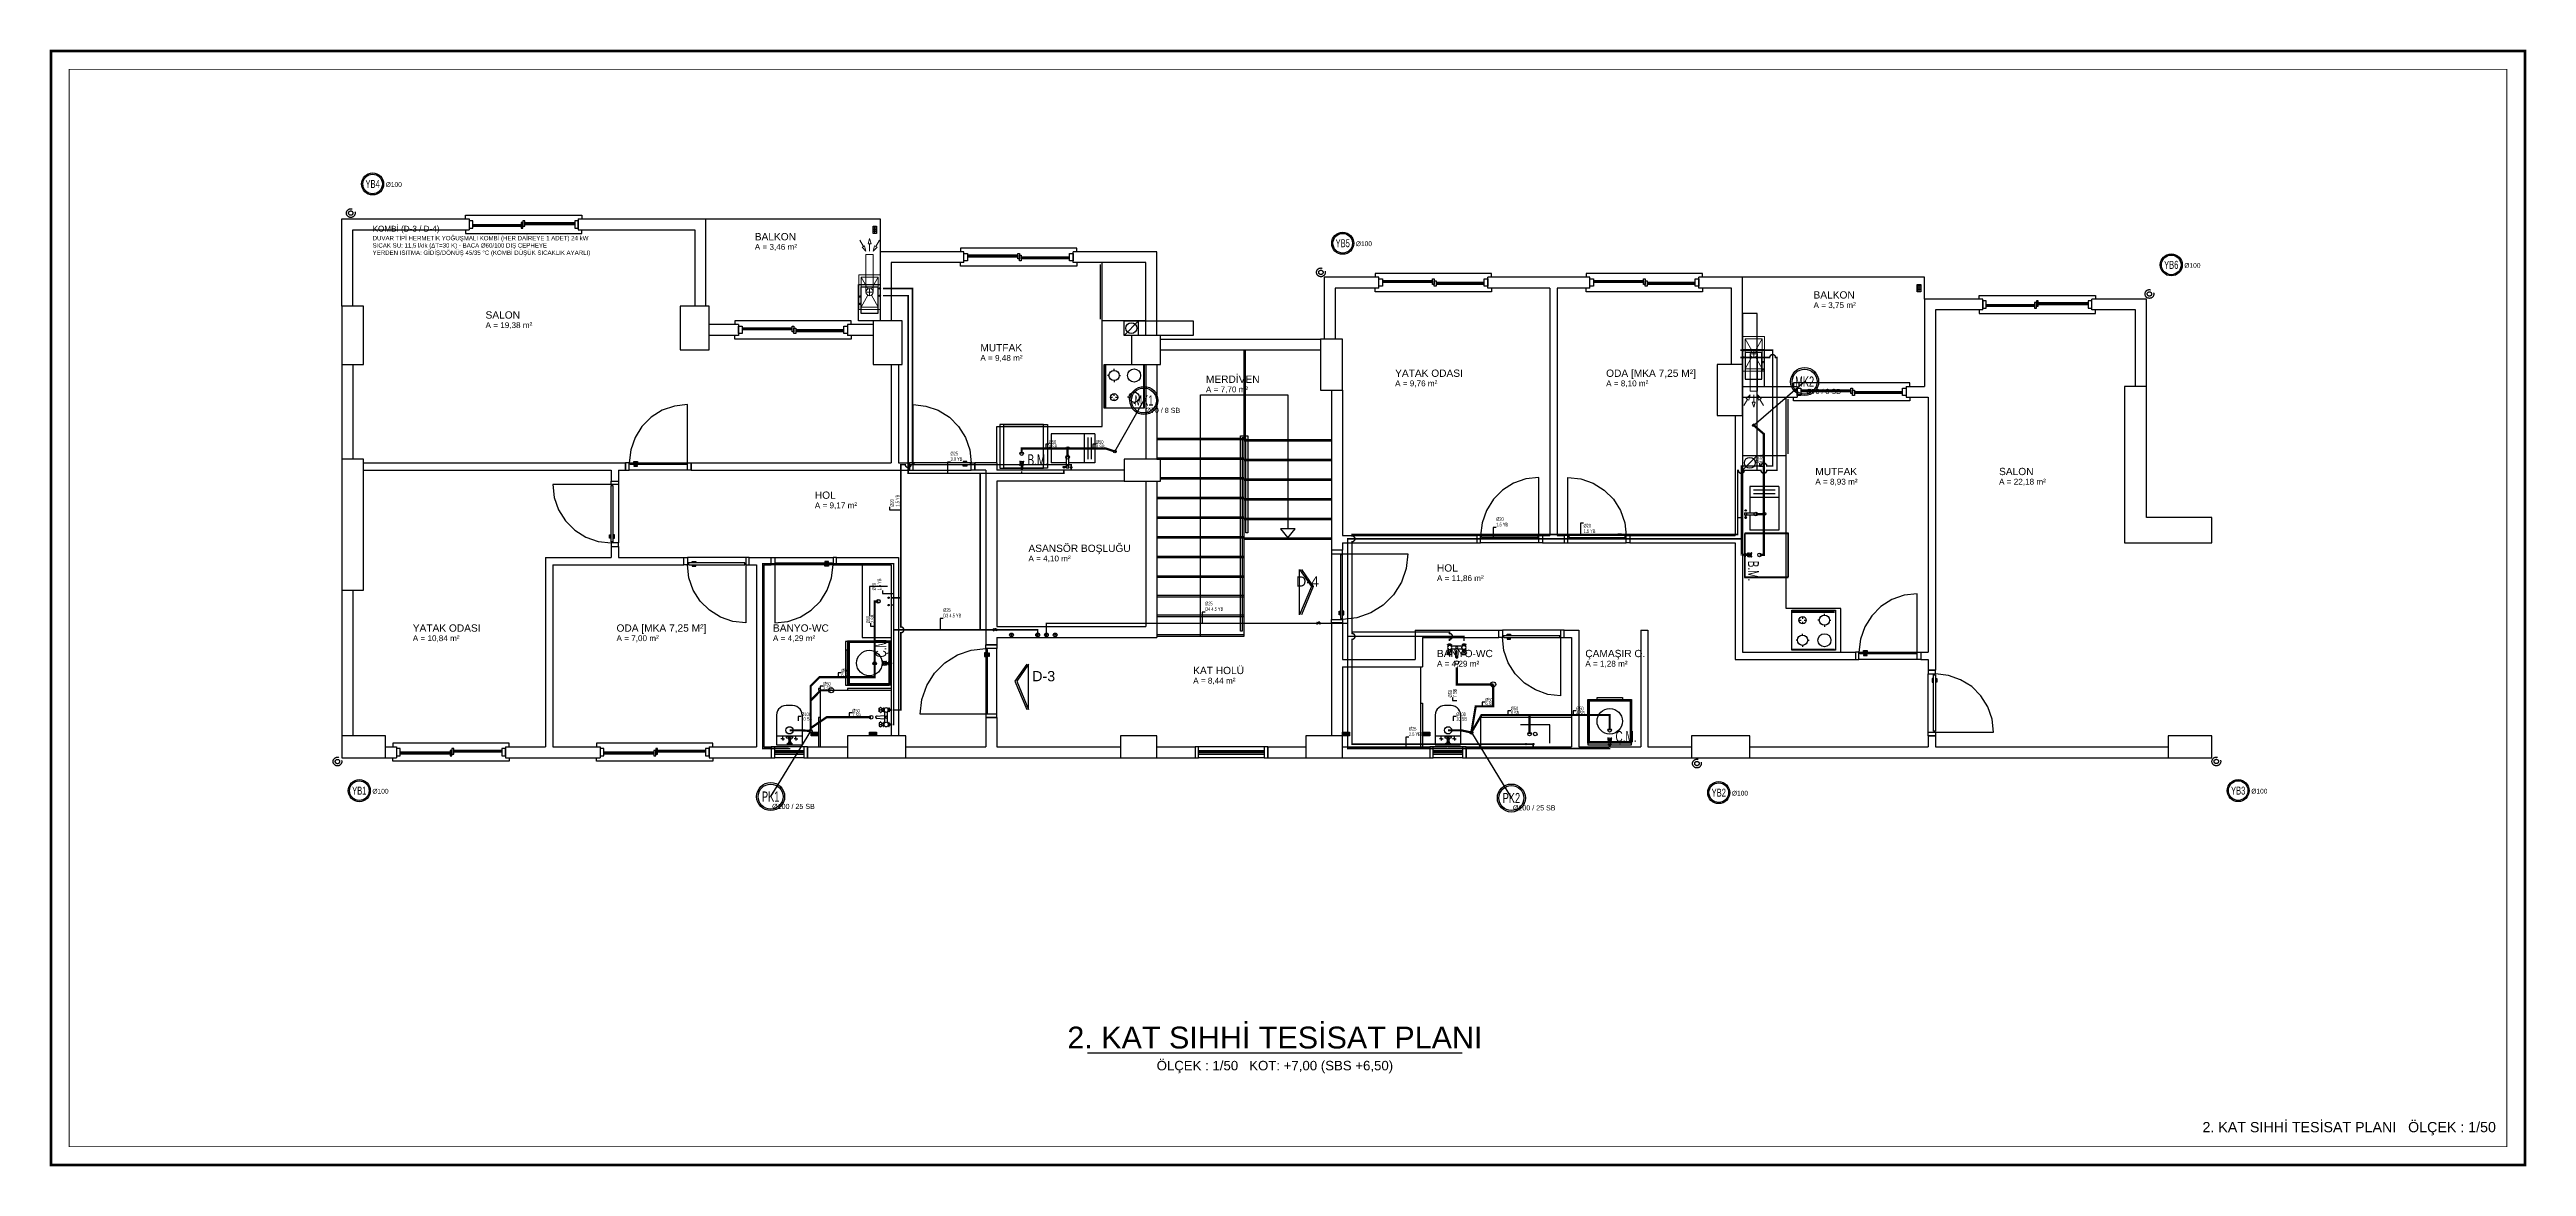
# Model space of a CAD drawing. Header units: centimetres. Extents: x -3952 to 22702, y 13298 to 16732.
# Drawn here: x 10198 to 13602, y 15028 to 16562 of the extents above; entities that cross this region are included whole.
import ezdxf
from ezdxf.enums import TextEntityAlignment as Align

# ---------------------------------------------------------------- set-up
doc = ezdxf.new("R2010")
doc.units = ezdxf.units.CM
for name, pattern in [('BASMA HATTI', [31, 25, -6]), ('DASHED', [18, 12, -6]), ('PIS', [38, 30, -8]), ('YAGMUR HATTI', [36, 30, -6])]:
    doc.linetypes.add(name, pattern=pattern)
for name, color, linetype in [('MD-YUK-BIRIMI', 7, 'Continuous'), ('MIMARI', 8, 'CONTINUOUS'), ('MIMARI-KOLON', 8, 'CONTINUOUS'), ('MIMARI-TEFRIS', 9, 'CONTINUOUS'), ('MIMARI-YAZI', 8, 'CONTINUOUS'), ('MTY-CIHAZ', 135, 'CONTINUOUS'), ('MTY-KAT-ADI', 1, 'CONTINUOUS'), ('MTY-PAFTA', 7, 'CONTINUOUS'), ('MTY-PIS-SU-BORUSU', 6, 'PIS'), ('MTY-PISSU-CAP', 211, 'CONTINUOUS'), ('MTY-PISSU-KOLON', 211, 'DASHED'), ('MTY-PISSU-KOLONNO', 211, 'CONTINUOUS'), ('MTY-SICAKSU-BORU', 1, 'BASMA HATTI'), ('MTY-SOGUKSU-BORU', 5, 'CONTINUOUS'), ('MTY-TEFRIS', 15, 'CONTINUOUS'), ('MTY-TEMIZSU-CAP', 101, 'CONTINUOUS'), ('MTY-VANA', 1, 'CONTINUOUS'), ('MTY-YAGMUR-BORUSU', 3, 'YAGMUR HATTI'), ('MTY-YAGMUR-BORUSU-CAP', 3, 'CONTINUOUS'), ('MTY-YAGMURSU-KOLON NO', 7, 'CONTINUOUS'), ('MTY-YUK-BIRIMI', 7, 'CONTINUOUS')]:
    doc.layers.add(name, color=color, linetype=linetype)
doc.layers.add('ROTAS-PAFTA-SINIRI', color=8, linetype='Continuous', plot=False)
doc.styles.add('ANOTATIVO', font='arial.ttf')
doc.styles.add('MTY_CAP', font='wturkce.SHX', dxfattribs={"width": 0.65, "height": 20})
doc.styles.add('MTYCAPLT', font='arial.ttf', dxfattribs={"width": 0.65, "height": 1})
doc.styles.add('ROTAS', font='arial.ttf')

# ---------------------------------------------------------------- blocks, each defined once
blk = doc.blocks.new('ROTAS_PAFTA')
blk.add_lwpolyline([(0, 0), (1, 0), (1, 1), (0, 1)], close=True)
blk = doc.blocks.new('KLOZET1')
at = {"layer": 'MTY-TEFRIS', "color": 15}
blk.add_lwpolyline([(-3.9, 11.4, 0.414214), (-4.5, 10.8), (-4.5, 10.3, 0.414214), (-3.9, 9.7), (3.9, 9.7, 0.414214), (4.5, 10.3), (4.5, 10.8, 0.414214), (3.9, 11.4)], format="xyb", close=True, dxfattribs=at)
for points in [[(3, 0), (-3, 0), (-3, 2.3), (3, 2.3)], [(-0.8, 11.5), (0.8, 11.5), (0.8, 12), (-0.8, 12)], [(-0.8, 8.9), (0.8, 8.9), (0.8, 9.7), (-0.8, 9.7)]]:
    blk.add_lwpolyline(points, close=True, dxfattribs=at)
for points in [[(-1.6, 8.6), (-1.6, 7.5)], [(-1.6, 4.4), (-1.6, 3.4)], [(-1.3, 3.2), (-1.3, 2.3), (1.4, 2.3), (1.4, 3.2)], [(-1.2, 7.2), (-1.2, 4.8)], [(1.1, 8.9), (-1.1, 8.9)], [(-1.1, 7.3), (1.1, 7.3)], [(1.1, 4.7), (-1.1, 4.7)], [(-1.1, 3.1), (1.1, 3.1)], [(-0.5, 8.6), (-0.5, 7.5)], [(-0.5, 4.4), (-0.5, 3.4)], [(0.6, 8.6), (0.6, 7.5)], [(0.6, 4.4), (0.6, 3.4)], [(1.3, 4.8), (1.3, 5.2), (1.3, 7.2)], [(1.7, 8.6), (1.7, 7.5)], [(1.7, 4.4), (1.7, 3.4)]]:
    blk.add_lwpolyline(points, dxfattribs=at)
at = {"layer": 'MTY-TEFRIS', "color": 15, "elevation": 0}
for points in [[(-1, 10.3), (-1, 10.8, -0.414214), (-0.4, 11.4)], [(1, 10.3), (1, 10.8, 0.414214), (0.4, 11.4)]]:
    blk.add_lwpolyline(points, format="xyb", dxfattribs=at)
at = {"layer": 'MTY-TEFRIS', "color": 6}
blk.add_circle((0, 20), 5, dxfattribs=at)
at = {"layer": 'MTY-TEFRIS', "color": 15}
for centre, radius, start, end in [((-1.1, 8.1), 0.734, 41.7592, 138.241), ((-1.1, 8), 0.734, 221.7593, 318.2408), ((-1.1, 4), 0.734, 41.7592, 138.241), ((-1.1, 3.8), 0.734, 221.7593, 318.2408), ((-0.4, 10.3, 0), 0.641, 179.9998, 270.0001), ((0, 8.1), 0.734, 41.7592, 138.241), ((0, 8), 0.734, 221.7593, 318.2408), ((0, 4), 0.734, 41.7592, 138.241), ((0, 3.8), 0.734, 221.7593, 318.2408), ((0.4, 10.3, 0), 0.641, 270.0001, 0), ((1.1, 8.1), 0.734, 41.7592, 138.241), ((1.1, 8), 0.734, 221.7593, 318.2408), ((1.1, 4), 0.734, 41.7592, 138.241), ((1.1, 3.8), 0.734, 221.7593, 318.2408)]:
    blk.add_arc(centre, radius, start, end, dxfattribs=at)
at = {"layer": 'MD-YUK-BIRIMI', "color": 6, "style": 'MTYCAPLT', "width": 0.65}
for tag, p in [('PSCP_001', (-1.3, 24.5)), ('PS_001', (-0.6, 19.5))]:
    blk.add_attdef(tag, p, '', height=1, dxfattribs=at)
at = {"layer": 'MD-YUK-BIRIMI', "color": 3, "style": 'MTYCAPLT', "width": 0.65}
for tag, p in [('SOCP_001', (-1.3, 1.8)), ('SO_001', (-0.7, -0.5))]:
    blk.add_attdef(tag, p, '', height=1, dxfattribs=at)
blk = doc.blocks.new('DUS TEKNESI1')
at = {"layer": 'MTY-TEFRIS'}
for points in [[(-10, 13.9), (-10, 12.2, -0.146062), (-11.3, 8.9, 0.113221), (-13.3, 11.5, -0.416893), (-13.3, 12)], [(-6.7, 12, -0.17585), (-7.5, 13.9), (-12.5, 13.9, -0.17585), (-13.3, 12)], [(-12.8, 0.5), (-12.8, 0), (-10, 0), (-7.2, 0), (-7.2, 0.5, 0.153746), (-12.8, 0.5), (-10, 0.5), (-7.2, 0.5)], [(-8.6, 6.9, -0.601952), (-8.6, 1.6), (-8.6, 0.8)], [(0, 18.4), (-0.6, 18.4, 0.391322), (-1.3, 17.8), (-2.2, 6.3)], [(0, 18.4), (0.6, 18.4, -0.391322), (1.3, 17.8), (2.2, 6.3)], [(6.7, 12, 0.17585), (7.5, 13.9), (12.5, 13.9, 0.17585), (13.3, 12)], [(8.6, 6.9, 0.601952), (8.6, 1.6), (11.4, 1.6, 0.601952), (11.4, 6.9)], [(12.8, 0.5), (12.8, 0), (10, 0), (7.2, 0), (7.2, 0.5, -0.153746), (12.8, 0.5), (10, 0.5), (7.2, 0.5)], [(10, 13.9), (10, 12.2, 0.146062), (11.3, 8.9, -0.113221), (13.3, 11.5)]]:
    blk.add_lwpolyline(points, format="xyb", dxfattribs=at)
for points in [[(-12.8, 7.5), (-10, 7.5), (-7.2, 7.5), (-7.2, 8), (-10, 8), (-12.8, 8)], [(-8.6, 0), (-8.6, -1), (-11.4, -1), (-11.4, 0)], [(12.8, 7.5), (10, 7.5), (7.2, 7.5), (7.2, 8), (10, 8), (12.8, 8)], [(11.4, 0), (11.4, -1), (8.6, -1), (8.6, 0)]]:
    blk.add_lwpolyline(points, close=True, dxfattribs=at)
for points in [[(-11.6, 9.5), (-11.6, 8)], [(-11.4, 7.5), (-11.4, 6.9), (-8.6, 6.9)], [(-8.6, 1.6), (-11.4, 1.6), (-11.4, 0.8)], [(-8.6, 7.5), (-8.6, 6.9)], [(-8.4, 9.5), (-8.4, 8)], [(7.8, 6.3), (-7.8, 6.3)], [(-7.8, 2.3), (7.8, 2.3)], [(8.4, 9.5), (8.4, 8)], [(11.4, 7.5), (11.4, 6.9), (8.6, 6.9)], [(8.6, 7.5), (8.6, 6.9)], [(8.6, 1.6), (8.6, 0.8)], [(11.4, 1.6), (11.4, 0.8)], [(11.6, 9.5), (11.6, 8)]]:
    blk.add_lwpolyline(points, dxfattribs=at)
at = {"layer": 'MTY-TEFRIS', "color": 6}
blk.add_circle((0, 25), 2.5, dxfattribs=at)
at = {"layer": 'MTY-TEFRIS'}
for centre, radius, start, end in [((-10, 4.3), 2.96, 117.9084, 242.0919), ((-10, 2.2), 11.8, 79.4131, 100.5868), ((-3.8, 12.8), 6.25, 185.208, 218.4476), ((-2, 5.9), 7.27, 130.2551, 156.0938), ((-6.9, 11.7), 0.344, 310.5655, 41.0891), ((0, 17.2), 1.6, 330.6975, 209.3026), ((0, 4.3), 1.37, 90.0002, 270.0001), ((0, 4.3), 1.37, 270.0001, 90.0002), ((6.9, 11.7), 0.344, 138.9108, 229.4346), ((2, 5.9), 7.27, 23.9063, 49.7447), ((10, 2.2), 11.8, 79.4131, 100.5868), ((3.8, 12.8), 6.25, 321.5525, 354.7921), ((13.1, 11.7), 0.344, 310.5655, 41.0891)]:
    blk.add_arc(centre, radius, start, end, dxfattribs=at)
at = {"layer": 'MD-YUK-BIRIMI', "color": 3, "style": 'MTYCAPLT', "width": 0.65}
for tag, p in [('SO_001', (-10.7, -0.5)), ('SOCP_001', (-11.3, -1.5))]:
    blk.add_attdef(tag, p, '', height=1, dxfattribs=at)
at = {"layer": 'MD-YUK-BIRIMI', "color": 6, "style": 'MTYCAPLT', "width": 0.65}
for tag, p in [('PSCP_001', (-1.3, 27)), ('PS_001', (-0.6, 24.5))]:
    blk.add_attdef(tag, p, '', height=1, dxfattribs=at)
at = {"layer": 'MD-YUK-BIRIMI', "color": 1, "style": 'MTYCAPLT', "width": 0.65}
for tag, p in [('SC_001', (9.4, -0.5)), ('SCCP_001', (8.7, -1.5))]:
    blk.add_attdef(tag, p, '', height=1, dxfattribs=at)
blk = doc.blocks.new('LAVABO1')
at = {"layer": 'MTY-TEFRIS', "color": 3, "ltscale": 10}
blk.add_circle((-5, 1), 1, dxfattribs=at)
at = {"layer": 'MTY-TEFRIS', "color": 6}
blk.add_circle((0, 15), 2.5, dxfattribs=at)
at = {"layer": 'MTY-TEFRIS', "color": 1, "ltscale": 10}
blk.add_circle((5, 1), 1, dxfattribs=at)
at = {"layer": 'MD-YUK-BIRIMI', "color": 3, "style": 'MTYCAPLT', "width": 0.65}
for tag, p in [('SOCP_001', (-6.3, -0.5)), ('SO_001', (-5.7, 0.5))]:
    blk.add_attdef(tag, p, '', height=1, dxfattribs=at)
at = {"layer": 'MD-YUK-BIRIMI', "color": 6, "style": 'MTYCAPLT', "width": 0.65}
for tag, p in [('PSCP_001', (-1.3, 17)), ('PS_001', (-0.6, 14.5))]:
    blk.add_attdef(tag, p, '', height=1, dxfattribs=at)
at = {"layer": 'MD-YUK-BIRIMI', "color": 1, "style": 'MTYCAPLT', "width": 0.65}
for tag, p in [('SCCP_001', (3.7, -0.5)), ('SC_001', (4.4, 0.5))]:
    blk.add_attdef(tag, p, '', height=1, dxfattribs=at)
blk = doc.blocks.new('CAMASIR MAKINASI1')
at = {"layer": 'MTY-TEFRIS'}
for p, q in [((-0.9, 0), (-0.9, -1.5)), ((-0.9, -1.5), (1.1, -1.5)), ((1.1, -1.5), (1.1, 0))]:
    blk.add_line(p, q, dxfattribs=at)
for points in [[(-30, 0), (30, 0), (30, 60), (-30, 60)], [(2.5, 0.4), (2.5, 0), (-2.5, 0), (-2.5, 0.4)]]:
    blk.add_lwpolyline(points, close=True, dxfattribs=at)
for points in [[(-1.8, 8.2, 0.414214), (-1.4, 8.2), (-1.3, 8.2, 0.414214), (-1.3, 8.7), (-2.1, 9.4, 0.414214), (-2.5, 9.4), (-2.6, 9.3, 0.414214), (-2.6, 8.9)], [(-1.8, 5.3, -0.414214), (-1.4, 5.3), (-1.3, 5.2, -0.414214), (-1.3, 4.8), (-2.1, 4, -0.414214), (-2.5, 4), (-2.6, 4.1, -0.414214), (-2.6, 4.6)], [(1.5, 8.7, 0.414214), (1.5, 8.2), (1.6, 8.2, 0.414214), (2, 8.2), (2.8, 8.9, 0.414214), (2.8, 9.3), (2.7, 9.4, 0.414214), (2.3, 9.4)], [(1.5, 4.8, -0.414214), (1.5, 5.2), (1.6, 5.3, -0.414214), (2, 5.3), (2.8, 4.6, -0.414214), (2.8, 4.1), (2.7, 4, -0.414214), (2.3, 4)]]:
    blk.add_lwpolyline(points, format="xyb", close=True, dxfattribs=at)
for points in [[(-1.5, 8.1), (-1.1, 7.7)], [(-1.5, 5.3), (-1.1, 5.7)], [(-1.3, 8.3), (-0.9, 7.9)], [(-1.3, 5.2), (-0.9, 5.6)], [(-0.9, 4.4), (-0.9, 0.4)], [(1.5, 8.3), (1.1, 7.9)], [(1.5, 5.2), (1.1, 5.6)], [(1.1, 4.4), (1.1, 0.4)], [(1.6, 8.1), (1.3, 7.7)], [(1.6, 5.3), (1.3, 5.7)]]:
    blk.add_lwpolyline(points, dxfattribs=at)
at = {"layer": 'MTY-TEFRIS', "color": 6}
blk.add_circle((0, 20), 2.5, dxfattribs=at)
at = {"layer": 'MTY-TEFRIS'}
for radius in [1.54, 0.581]:
    blk.add_circle((0.1, 6.7), radius, dxfattribs=at)
for start, end in [(143.134, 216.8657), (53.1342, 126.866), (233.1342, 306.8659), (323.1339, 36.8659)]:
    blk.add_arc((0.1, 6.7), 2.51, start, end, dxfattribs=at)
at = {"layer": 'MD-YUK-BIRIMI', "color": 6, "style": 'MTYCAPLT', "width": 0.65}
for tag, p in [('PSCP_001', (-1.3, 22)), ('PS_001', (-0.6, 19.5))]:
    blk.add_attdef(tag, p, '', height=1, dxfattribs=at)
at = {"layer": 'MD-YUK-BIRIMI', "color": 3, "style": 'MTYCAPLT', "width": 0.65}
for tag, p in [('SO_001', (-0.7, -0.5)), ('SOCP_001', (-1.2, -2))]:
    blk.add_attdef(tag, p, '', height=1, dxfattribs=at)
at = {"layer": 'MTY-TEFRIS', "color": 15, "style": 'MTYCAPLT', "width": 0.65}
blk.add_text('Ç.M.', height=15, dxfattribs=at).set_placement((8.1, 11.6), align=Align.MIDDLE_LEFT)
blk = doc.blocks.new('YER SUZGECI DN501')
at = {"layer": 'MTY-TEFRIS', "color": 6}
blk.add_circle((0, 0), 3.5, dxfattribs=at)
at = {"layer": 'MD-YUK-BIRIMI', "color": 6, "style": 'MTYCAPLT', "width": 0.65}
for tag, p in [('PSCP_001', (-1.3, 0.7)), ('PS_001', (-0.6, -0.5))]:
    blk.add_attdef(tag, p, '', height=1, dxfattribs=at)
blk = doc.blocks.new('EVIYE1')
at = {"layer": 'MTY-TEFRIS', "color": 3, "ltscale": 10}
blk.add_circle((-5, 1), 1, dxfattribs=at)
at = {"layer": 'MTY-TEFRIS', "color": 6}
blk.add_circle((0, 15), 2.5, dxfattribs=at)
at = {"layer": 'MTY-TEFRIS', "color": 1, "ltscale": 10}
blk.add_circle((5, 1), 1, dxfattribs=at)
at = {"layer": 'MD-YUK-BIRIMI', "color": 3, "style": 'MTYCAPLT', "width": 0.65}
for tag, p in [('SOCP_001', (-6.3, -0.5)), ('SO_001', (-5.7, 0.5))]:
    blk.add_attdef(tag, p, '', height=1, dxfattribs=at)
at = {"layer": 'MD-YUK-BIRIMI', "color": 6, "style": 'MTYCAPLT', "width": 0.65}
for tag, p in [('PSCP_001', (-1.3, 17)), ('PS_001', (-0.6, 14.5))]:
    blk.add_attdef(tag, p, '', height=1, dxfattribs=at)
at = {"layer": 'MD-YUK-BIRIMI', "color": 1, "style": 'MTYCAPLT', "width": 0.65}
for tag, p in [('SCCP_001', (3.7, -0.5)), ('SC_001', (4.4, 0.5))]:
    blk.add_attdef(tag, p, '', height=1, dxfattribs=at)
blk = doc.blocks.new('BULASIK MAKINASI1')
at = {"layer": 'MTY-TEFRIS'}
for p, q in [((-0.9, 0), (-0.9, -1.5)), ((-0.9, -1.5), (1.1, -1.5)), ((1.1, -1.5), (1.1, 0))]:
    blk.add_line(p, q, dxfattribs=at)
at = {"layer": 'MTY-TEFRIS', "color": 15}
blk.add_lwpolyline([(-30, 0), (30, 0), (30, 60), (-30, 60)], close=True, dxfattribs=at)
at = {"layer": 'MTY-TEFRIS'}
for points in [[(-1.8, 8.2, 0.414214), (-1.4, 8.2), (-1.3, 8.2, 0.414214), (-1.3, 8.7), (-2.1, 9.4, 0.414214), (-2.5, 9.4), (-2.6, 9.3, 0.414214), (-2.6, 8.9)], [(-1.8, 5.3, -0.414214), (-1.4, 5.3), (-1.3, 5.2, -0.414214), (-1.3, 4.8), (-2.1, 4, -0.414214), (-2.5, 4), (-2.6, 4.1, -0.414214), (-2.6, 4.6)], [(1.5, 8.7, 0.414214), (1.5, 8.2), (1.6, 8.2, 0.414214), (2, 8.2), (2.8, 8.9, 0.414214), (2.8, 9.3), (2.7, 9.4, 0.414214), (2.3, 9.4)], [(1.5, 4.8, -0.414214), (1.5, 5.2), (1.6, 5.3, -0.414214), (2, 5.3), (2.8, 4.6, -0.414214), (2.8, 4.1), (2.7, 4, -0.414214), (2.3, 4)]]:
    blk.add_lwpolyline(points, format="xyb", close=True, dxfattribs=at)
blk.add_lwpolyline([(2.5, 0.4), (2.5, 0), (-2.5, 0), (-2.5, 0.4)], close=True, dxfattribs=at)
for points in [[(-1.5, 8.1), (-1.1, 7.7)], [(-1.5, 5.3), (-1.1, 5.7)], [(-1.3, 8.3), (-0.9, 7.9)], [(-1.3, 5.2), (-0.9, 5.6)], [(-0.9, 4.4), (-0.9, 0.4)], [(1.5, 8.3), (1.1, 7.9)], [(1.5, 5.2), (1.1, 5.6)], [(1.1, 4.4), (1.1, 0.4)], [(1.6, 8.1), (1.3, 7.7)], [(1.6, 5.3), (1.3, 5.7)]]:
    blk.add_lwpolyline(points, dxfattribs=at)
at = {"layer": 'MTY-TEFRIS', "color": 6}
blk.add_circle((0, 20), 2.5, dxfattribs=at)
at = {"layer": 'MTY-TEFRIS'}
for radius in [1.54, 0.581]:
    blk.add_circle((0.1, 6.7), radius, dxfattribs=at)
for start, end in [(143.134, 216.8657), (53.1342, 126.866), (233.1342, 306.8659), (323.1339, 36.8659)]:
    blk.add_arc((0.1, 6.7), 2.51, start, end, dxfattribs=at)
at = {"layer": 'MD-YUK-BIRIMI', "color": 6, "style": 'MTYCAPLT', "width": 0.65}
for tag, p in [('PSCP', (0, 22.5)), ('PS', (0, 20))]:
    blk.add_attdef(tag, text='', height=1, dxfattribs=at).set_placement(p, align=Align.MIDDLE_CENTER)
at = {"layer": 'MD-YUK-BIRIMI', "color": 3, "style": 'MTYCAPLT', "width": 0.65}
for tag, p in [('SO', (0, 0)), ('SOCP', (0.1, -1.5))]:
    blk.add_attdef(tag, text='', height=1, dxfattribs=at).set_placement(p, align=Align.MIDDLE_CENTER)
at = {"layer": 'MTY-TEFRIS', "color": 15, "style": 'MTYCAPLT', "width": 0.65}
blk.add_text('B.M.', height=15, dxfattribs=at).set_placement((8.1, 11.6), align=Align.MIDDLE_LEFT)
blk = doc.blocks.new('KOMBI1')
at = {"layer": 'MTY-TEFRIS', "color": 1, "lineweight": 20, "ltscale": 40}
for p, q in [((19.5, 17.5), (3.4, 26.6)), ((19.5, 12.5), (3.4, 3.4)), ((18.9, 15), (28.9, 15)), ((23.9, 20), (23.9, 10)), ((44.4, 26.6), (28.2, 17.5)), ((44.4, 3.4), (28.2, 12.5))]:
    blk.add_line(p, q, dxfattribs=at)
at = {"layer": 'MTY-TEFRIS', "color": 7, "lineweight": 20, "ltscale": 40}
for p, q in [((23.9, 20), (75.3, 20)), ((23.9, 10), (75.3, 10)), ((75.3, 20), (75.3, 10)), ((85.4, 25.3), (80.3, 20)), ((87.4, 21.8), (80.3, 20)), ((80.3, 15), (90.3, 15)), ((87.4, 8.2), (80.3, 10)), ((85.4, 4.7), (80.3, 10)), ((86.4, 23.6), (85.4, 25.3)), ((86.4, 6.5), (85.4, 4.7)), ((95, 28.6), (86.4, 23.6)), ((86.4, 23.6), (87.4, 21.8)), ((86.4, 6.5), (87.4, 8.2)), ((95, 1.4), (86.4, 6.5)), ((90.3, 15), (90.3, 17)), ((90.3, 17), (97.3, 15)), ((90.3, 15), (90.3, 13)), ((90.3, 13), (97.3, 15))]:
    blk.add_line(p, q, dxfattribs=at)
blk.add_lwpolyline([(0, 0), (47.8, 0), (47.8, 30), (0, 30)], close=True, dxfattribs=at)
at = {"layer": 'MTY-TEFRIS', "color": 1, "lineweight": 20, "ltscale": 40}
blk.add_lwpolyline([(3.4, 3.4), (44.4, 3.4), (44.4, 26.6), (3.4, 26.6)], close=True, dxfattribs=at)
at = {"layer": 'MTY-TEFRIS', "color": 3, "ltscale": 10}
blk.add_circle((18.9, 1), 1, dxfattribs=at)
at = {"layer": 'MTY-TEFRIS', "color": 7, "lineweight": 20, "ltscale": 40}
blk.add_circle((23.9, 15), 5, dxfattribs=at)
at = {"layer": 'MTY-TEFRIS', "color": 1, "ltscale": 10}
blk.add_circle((28.9, 1), 1, dxfattribs=at)
at = {"layer": 'MD-YUK-BIRIMI', "color": 3, "style": 'MTYCAPLT', "width": 0.65}
for tag, p in [('SOCP_001', (17.6, -0.5)), ('SO_001', (18.2, 0.5))]:
    blk.add_attdef(tag, p, '', height=1, dxfattribs=at)
at = {"layer": 'MD-YUK-BIRIMI', "color": 1, "style": 'MTYCAPLT', "width": 0.65}
for tag, p in [('SCCP_001', (27.6, -0.5)), ('SC_001', (28.3, 0.5))]:
    blk.add_attdef(tag, p, '', height=1, dxfattribs=at)
blk = doc.blocks.new('MTY-PIS SU CAP SB')
at = {"layer": 'MTY-PISSU-CAP'}
for p, q in [((0.83, 1.17), (0, 1.17)), ((0, 1.17), (0, 0))]:
    blk.add_line(p, q, dxfattribs=at)
at = {"layer": 'MTY-PISSU-CAP', "style": 'MTY_CAP', "width": 0.65}
blk.add_attdef('PSCP_001', (0.83, 1.29), '', height=1, dxfattribs=at)
at = {"layer": 'MTY-YUK-BIRIMI', "color": 211, "style": 'MTY_CAP', "width": 0.65}
blk.add_attdef('PS_001', (0.83, 0.07), '', height=1, dxfattribs=at)
blk = doc.blocks.new('MTY-PIS SU KOLON')
at = {"layer": 'MTY-PISSU-KOLON', "linetype": 'Continuous', "lineweight": -3}
blk.add_hatch(color=256, dxfattribs=at).paths.add_polyline_path([(-2.7, -0.1, 0.848135), (0, -0.1, -0.848135), (2.7, -0.1, 0.414214), (0, 2.6, 0.414214)])
blk.add_circle((0, 0), 3.5, dxfattribs=at)
blk = doc.blocks.new('MTY-KOLON NO PIS SU')
at = {"color": 6, "linetype": 'Continuous', "ltscale": 100}
blk.add_circle((0, 0), 27.5, dxfattribs=at)
at = {"color": 7, "linetype": 'Continuous', "ltscale": 100}
blk.add_circle((0, 0), 24.5, dxfattribs=at)
at = {"style": 'ANOTATIVO', "width": 0.65}
blk.add_attdef('K', text='', height=20, dxfattribs=at).set_placement((0, 0), align=Align.MIDDLE_CENTER)
blk = doc.blocks.new('MTY-KURESEL VANA')
at = {"layer": 'MTY-VANA'}
for p, q in [((0, 0), (0, 8)), ((0, 8), (8, 8))]:
    blk.add_line(p, q, dxfattribs=at)
blk.add_lwpolyline([(-10, 5), (-10, -5), (10, 5), (10, -5), (-10, 5)], dxfattribs=at)
at = {"layer": 'MTY-VANA', "style": 'MTYCAPLT', "width": 0.65}
blk.add_attdef('CAP', text='', height=10, dxfattribs=at).set_placement((-1, 0), align=Align.CENTER)
blk = doc.blocks.new('MTY-TEMIZ SU CAP MB')
at = {"layer": 'MTY-TEMIZSU-CAP'}
for p, q in [((0.83, 3.1), (0, 3.1)), ((0, 3.1), (0, 0))]:
    blk.add_line(p, q, dxfattribs=at)
at = {"layer": 'MTY-TEMIZSU-CAP', "style": 'MTY_CAP', "width": 0.65}
for tag, p in [('SOCP_001', (0.83, 4.92)), ('SCCP_001', (0.83, 1.92))]:
    blk.add_attdef(tag, p, '', height=1, dxfattribs=at)
at = {"layer": 'MTY-YUK-BIRIMI', "color": 101, "style": 'MTY_CAP', "width": 0.65}
for tag, p in [('SO_001', (0.83, 3.42)), ('SC_001', (0.83, 0.42))]:
    blk.add_attdef(tag, p, '', height=1, dxfattribs=at)
blk = doc.blocks.new('MTY-KOLON NO YAGMUR')
at = {"layer": 'MTY-YAGMURSU-KOLON NO', "linetype": 'Continuous', "ltscale": 100}
blk.add_circle((0, 0), 27.5, dxfattribs=at)
at = {"layer": 'MTY-YAGMURSU-KOLON NO', "color": 7, "linetype": 'Continuous', "ltscale": 100}
blk.add_circle((0, 0), 24.5, dxfattribs=at)
at = {"style": 'ANOTATIVO', "width": 0.65}
blk.add_attdef('K', text='', height=20, dxfattribs=at).set_placement((0, 0), align=Align.MIDDLE_CENTER)

msp = doc.modelspace()

# ---------------------------------------------------------------- linework, layer by layer
at = {"layer": 'MIMARI'}
for p, q in [((10599.7, 16209.4), (10599.7, 16329.4)), ((10599.7, 16329.4), (10774.7, 16329.4)), ((10614.7, 16209.4), (10614.7, 16314.4)), ((10614.7, 16314.4), (10774.7, 16314.4)), ((10774.7, 16329.4), (10774.7, 16314.4)), ((10779.7, 16321.9), (10846, 16321.9)), ((10779.7, 16320.9), (10846, 16320.9)), ((10779.7, 16320.4), (10846, 16320.4)), ((10779.7, 16319.4), (10846, 16319.4)), ((10851, 16324.4), (10919.7, 16324.4)), ((10851, 16323.4), (10919.7, 16323.4)), ((10851, 16322.9), (10919.7, 16322.9)), ((10851, 16321.9), (10919.7, 16321.9)), ((10924.7, 16329.4), (11099.7, 16329.4)), ((10924.7, 16329.4), (10924.7, 16314.4)), ((10924.7, 16314.4), (11084.7, 16314.4)), ((11084.7, 16314.4), (11084.7, 16209.4)), ((11099.7, 16329.4), (11099.7, 16209.4)), ((11334.5, 16316.9), (11330, 16316.9)), ((11334.5, 16314.4), (11330, 16314.4)), ((11334.5, 16311.9), (11330, 16311.9)), ((11332.2, 16309.4), (11332.2, 16319.4)), ((11334.5, 16319.4), (11334.5, 16309.4)), ((11454.7, 16284.4), (11339.7, 16284.4)), ((11339.7, 16284.4), (11339.7, 16189.4)), ((11454.7, 16269.4), (11454.7, 16284.4)), ((11528.5, 16279.4), (11459.7, 16279.4)), ((11528.5, 16278.4), (11459.7, 16278.4)), ((11528.5, 16277.9), (11459.7, 16277.9)), ((11528.5, 16276.9), (11459.7, 16276.9)), ((11599.7, 16276.9), (11533.5, 16276.9)), ((11599.7, 16275.9), (11533.5, 16275.9)), ((11599.7, 16275.4), (11533.5, 16275.4)), ((11599.7, 16274.4), (11533.5, 16274.4)), ((11719.7, 16284.4), (11604.7, 16284.4)), ((11604.7, 16269.4), (11604.7, 16284.4)), ((11719.7, 16169.4), (11719.7, 16284.4)), ((11454.7, 16269.4), (11354.7, 16269.4)), ((11354.7, 16269.4), (11354.7, 16189.4)), ((11704.7, 16269.4), (11604.7, 16269.4)), ((11704.7, 16169.4), (11704.7, 16269.4)), ((12024.7, 16249.4), (11949.7, 16249.4)), ((11949.7, 16249.4), (11949.7, 16164.4)), ((12024.7, 16234.4), (12024.7, 16249.4)), ((12098.5, 16244.4), (12029.7, 16244.4)), ((12098.5, 16243.4), (12029.7, 16243.4)), ((12098.5, 16242.9), (12029.7, 16242.9)), ((12098.5, 16241.9), (12029.7, 16241.9)), ((12169.7, 16241.9), (12103.5, 16241.9)), ((12169.7, 16240.9), (12103.5, 16240.9)), ((12169.7, 16240.4), (12103.5, 16240.4)), ((12169.7, 16239.4), (12103.5, 16239.4)), ((12314.7, 16249.4), (12174.7, 16249.4)), ((12174.7, 16234.4), (12174.7, 16249.4)), ((12314.7, 16234.4), (12314.7, 16249.4)), ((12388.5, 16244.4), (12319.7, 16244.4)), ((12388.5, 16243.4), (12319.7, 16243.4)), ((12388.5, 16242.9), (12319.7, 16242.9)), ((12388.5, 16241.9), (12319.7, 16241.9)), ((12459.7, 16241.9), (12393.5, 16241.9)), ((12459.7, 16240.9), (12393.5, 16240.9)), ((12459.7, 16240.4), (12393.5, 16240.4)), ((12459.7, 16239.4), (12393.5, 16239.4)), ((12524.7, 16249.4), (12464.7, 16249.4)), ((12464.7, 16234.4), (12464.7, 16249.4)), ((12524.7, 16129.4), (12524.7, 16249.4)), ((12767.2, 16229.4), (12767.2, 16239.4)), ((12769.5, 16239.4), (12769.5, 16229.4)), ((12024.7, 16234.4), (11964.7, 16234.4)), ((11964.7, 16234.4), (11964.7, 16164.4)), ((12259.7, 16234.4), (12174.7, 16234.4)), ((12259.7, 16234.4), (12259.7, 15894.4)), ((12314.7, 16234.4), (12269.7, 16234.4)), ((12269.7, 16234.4), (12269.7, 15894.4)), ((12509.7, 16234.4), (12464.7, 16234.4)), ((12509.7, 16129.4), (12509.7, 16234.4)), ((12769.5, 16236.9), (12765, 16236.9)), ((12769.5, 16234.4), (12765, 16234.4)), ((12769.5, 16231.9), (12765, 16231.9)), ((12854.7, 16219.4), (12774.7, 16219.4)), ((12774.7, 16219.4), (12774.7, 16099.4)), ((12854.7, 16204.4), (12789.7, 16204.4)), ((12789.7, 16204.4), (12789.7, 15709.4)), ((12854.7, 16204.4), (12854.7, 16219.4)), ((12859.7, 16211.9), (12926, 16211.9)), ((12859.7, 16210.9), (12926, 16210.9)), ((12859.7, 16210.4), (12926, 16210.4)), ((12859.7, 16209.4), (12926, 16209.4)), ((12931, 16214.4), (12999.7, 16214.4)), ((12931, 16213.4), (12999.7, 16213.4)), ((12931, 16212.9), (12999.7, 16212.9)), ((12931, 16211.9), (12999.7, 16211.9)), ((13079.7, 16219.4), (13004.7, 16219.4)), ((13004.7, 16204.4), (13004.7, 16219.4)), ((13064.7, 16204.4), (13004.7, 16204.4)), ((13064.7, 16099.4), (13064.7, 16204.4)), ((13079.7, 16099.4), (13079.7, 16219.4)), ((11144.7, 16184.4), (11104.7, 16184.4)), ((11144.7, 16169.4), (11104.7, 16169.4)), ((11144.7, 16184.4), (11144.7, 16169.4)), ((11218.5, 16179.4), (11149.7, 16179.4)), ((11218.5, 16178.4), (11149.7, 16178.4)), ((11218.5, 16177.9), (11149.7, 16177.9)), ((11218.5, 16176.9), (11149.7, 16176.9)), ((11289.7, 16176.9), (11223.5, 16176.9)), ((11289.7, 16175.9), (11223.5, 16175.9)), ((11289.7, 16175.4), (11223.5, 16175.4)), ((11289.7, 16174.4), (11223.5, 16174.4)), ((11329.7, 16184.4), (11294.7, 16184.4)), ((11294.7, 16184.4), (11294.7, 16169.4)), ((11329.7, 16169.4), (11294.7, 16169.4)), ((11674.7, 16169.4), (11694.7, 16189.4)), ((11694.7, 16169.4), (11694.7, 16189.4)), ((11724.7, 16164.4), (11944.7, 16164.4)), ((11724.7, 16149.4), (11944.7, 16149.4)), ((11839.7, 16026.4), (11839.7, 16149.4)), ((11841.7, 16026.4), (11841.7, 16149.4)), ((10599.7, 16129.4), (10599.7, 15999.4)), ((10614.7, 16129.4), (10614.7, 15999.4)), ((11354.7, 16129.4), (11354.7, 15994.4)), ((11364.7, 16129.4), (11364.7, 15994.4)), ((11704.7, 16129.4), (11704.7, 15999.4)), ((11719.7, 16129.4), (11719.7, 15999.4)), ((11074.7, 15994.4), (11074.7, 16074.4)), ((11384.7, 15994.4), (11384.7, 16074.4)), ((11959.7, 16094.4), (11959.7, 15874.4)), ((11974.7, 16094.4), (11974.7, 15894.4)), ((12524.7, 16099.4), (12599.7, 16099.4)), ((12524.7, 16084.4), (12599.7, 16084.4)), ((12599.7, 16099.4), (12599.7, 16084.4)), ((12673.5, 16094.4), (12604.7, 16094.4)), ((12673.5, 16093.4), (12604.7, 16093.4)), ((12673.5, 16092.9), (12604.7, 16092.9)), ((12673.5, 16091.9), (12604.7, 16091.9)), ((12744.7, 16091.9), (12678.5, 16091.9)), ((12744.7, 16090.9), (12678.5, 16090.9)), ((12744.7, 16090.4), (12678.5, 16090.4)), ((12744.7, 16089.4), (12678.5, 16089.4)), ((12749.7, 16099.4), (12774.7, 16099.4)), ((12749.7, 16099.4), (12749.7, 16084.4)), ((12749.7, 16084.4), (12779.7, 16084.4)), ((12779.7, 16084.4), (12779.7, 15734.4)), ((12514.7, 16059.4), (12514.7, 15894.4)), ((12524.7, 16059.4), (12524.7, 15734.4)), ((11719.7, 16028.4), (11839.7, 16028.4)), ((11719.7, 16026.4), (11839.7, 16026.4)), ((11719.7, 16001.4), (11839.7, 16001.4)), ((11719.7, 15999.4), (11839.7, 15999.4)), ((11839.7, 15756.4), (11839.7, 16026.4)), ((11839.7, 16026.4), (11959.7, 16026.4)), ((11839.7, 16024.4), (11959.7, 16024.4)), ((11839.7, 15999.4), (11959.7, 15999.4)), ((12524.7, 16004.4), (12544.7, 16004.4)), ((12524.7, 15984.4), (12544.7, 16004.4)), ((10629.7, 15994.4), (10989.7, 15994.4)), ((10629.7, 15984.4), (10969.7, 15984.4)), ((10969.7, 15984.4), (10969.7, 15969.4)), ((10969.7, 15969.4), (10979.7, 15969.4)), ((10979.7, 15984.4), (10989.7, 15984.4)), ((10979.7, 15984.4), (10979.7, 15969.4)), ((10989.7, 15984.4), (10989.7, 15994.4)), ((11074.7, 15984.4), (10994.7, 15984.4)), ((11079.7, 15994.4), (11354.7, 15994.4)), ((11079.7, 15984.4), (11079.7, 15994.4)), ((11079.7, 15984.4), (11379.7, 15984.4)), ((11364.7, 15994.4), (11379.7, 15994.4)), ((11379.7, 15984.4), (11379.7, 15994.4)), ((11384.7, 15984.4), (11464.7, 15984.4)), ((11499.7, 15994.4), (11469.7, 15994.4)), ((11469.7, 15984.4), (11469.7, 15994.4)), ((11484.7, 15984.4), (11469.7, 15984.4)), ((11484.7, 15984.4), (11484.7, 15744.4)), ((11499.7, 15994.4), (11499.7, 15984.4)), ((11674.7, 15984.4), (11499.7, 15984.4)), ((11674.7, 15969.4), (11499.7, 15969.4)), ((11499.7, 15969.4), (11499.7, 15769.4)), ((11704.7, 15969.4), (11704.7, 15769.4)), ((11719.7, 15969.4), (11719.7, 15754.4)), ((11724.7, 15974.4), (11839.7, 15974.4)), ((11724.7, 15972.4), (11839.7, 15972.4)), ((11839.7, 15997.4), (11959.7, 15997.4)), ((11839.7, 15972.4), (11959.7, 15972.4)), ((11839.7, 15970.4), (11959.7, 15970.4)), ((12244.7, 15894.4), (12244.7, 15974.4)), ((12284.7, 15894.4), (12284.7, 15974.4)), ((10969.7, 15964.4), (10889.7, 15964.4)), ((10979.7, 15964.4), (10979.7, 15884.4)), ((11719.7, 15947.4), (11839.7, 15947.4)), ((11719.7, 15945.4), (11839.7, 15945.4)), ((11839.7, 15945.4), (11959.7, 15945.4)), ((11839.7, 15943.4), (11959.7, 15943.4)), ((11719.7, 15920.4), (11839.7, 15920.4)), ((11719.7, 15918.4), (11839.7, 15918.4)), ((11839.7, 15918.4), (11959.7, 15918.4)), ((11839.7, 15916.4), (11959.7, 15916.4)), ((10879.7, 15864.4), (10969.7, 15864.4)), ((10879.7, 15864.4), (10879.7, 15604.4)), ((10969.7, 15879.4), (10969.7, 15864.4)), ((10969.7, 15879.4), (10979.7, 15879.4)), ((10979.7, 15879.4), (10979.7, 15864.4)), ((10979.7, 15864.4), (11069.7, 15864.4)), ((11069.7, 15854.4), (11069.7, 15864.4)), ((11154.7, 15864.4), (11074.7, 15864.4)), ((11159.7, 15864.4), (11189.7, 15864.4)), ((11159.7, 15854.4), (11159.7, 15864.4)), ((11189.7, 15854.4), (11189.7, 15864.4)), ((11194.7, 15864.4), (11274.7, 15864.4)), ((11279.7, 15864.4), (11364.7, 15864.4)), ((11279.7, 15854.4), (11279.7, 15864.4)), ((11364.7, 15864.4), (11364.7, 15619.4)), ((11719.7, 15893.4), (11839.7, 15893.4)), ((11719.7, 15891.4), (11839.7, 15891.4)), ((11719.7, 15866.4), (11839.7, 15866.4)), ((11719.7, 15864.4), (11839.7, 15864.4)), ((11839.7, 15891.4), (11959.7, 15891.4)), ((11839.7, 15889.4), (11959.7, 15889.4)), ((11974.7, 15874.4), (11959.7, 15874.4)), ((11959.7, 15869.4), (11959.7, 15779.4)), ((11974.7, 15894.4), (12159.7, 15894.4)), ((11974.7, 15884.4), (12159.7, 15884.4)), ((11974.7, 15884.4), (11974.7, 15874.4)), ((11974.7, 15869.4), (12064.7, 15869.4)), ((12159.7, 15894.4), (12159.7, 15884.4)), ((12244.7, 15884.4), (12164.7, 15884.4)), ((12249.7, 15894.4), (12259.7, 15894.4)), ((12249.7, 15894.4), (12249.7, 15884.4)), ((12249.7, 15884.4), (12279.7, 15884.4)), ((12269.7, 15894.4), (12279.7, 15894.4)), ((12279.7, 15894.4), (12279.7, 15884.4)), ((12284.7, 15884.4), (12364.7, 15884.4)), ((12369.7, 15894.4), (12514.7, 15894.4)), ((12369.7, 15894.4), (12369.7, 15884.4)), ((12369.7, 15884.4), (12514.7, 15884.4)), ((12514.7, 15884.4), (12514.7, 15724.4)), ((10889.7, 15854.4), (11069.7, 15854.4)), ((10889.7, 15854.4), (10889.7, 15604.4)), ((11154.7, 15854.4), (11154.7, 15774.4)), ((11159.7, 15854.4), (11169.7, 15854.4)), ((11169.7, 15854.4), (11169.7, 15604.4)), ((11179.7, 15854.4), (11189.7, 15854.4)), ((11179.7, 15854.4), (11179.7, 15604.4)), ((11194.7, 15854.4), (11194.7, 15774.4)), ((11279.7, 15854.4), (11354.7, 15854.4)), ((11354.7, 15854.4), (11354.7, 15619.4)), ((11719.7, 15839.4), (11839.7, 15839.4)), ((11719.7, 15837.4), (11839.7, 15837.4)), ((10599.7, 15819.4), (10599.7, 15619.4)), ((10614.7, 15819.4), (10614.7, 15619.4)), ((11719.7, 15812.4), (11839.7, 15812.4)), ((11719.7, 15810.4), (11839.7, 15810.4)), ((12764.7, 15734.4), (12764.7, 15814.4)), ((11499.7, 15769.4), (11704.7, 15769.4)), ((11719.7, 15785.4), (11839.7, 15785.4)), ((11719.7, 15783.4), (11839.7, 15783.4)), ((11959.7, 15774.4), (11959.7, 15619.4)), ((11974.7, 15774.4), (11959.7, 15774.4)), ((11974.7, 15774.4), (11974.7, 15724.4)), ((12074.7, 15764.4), (12189.7, 15764.4)), ((12074.7, 15764.4), (12074.7, 15724.4)), ((12189.7, 15754.4), (12189.7, 15764.4)), ((12274.7, 15764.4), (12194.7, 15764.4)), ((12279.7, 15764.4), (12299.7, 15764.4)), ((12279.7, 15754.4), (12279.7, 15764.4)), ((12299.7, 15764.4), (12299.7, 15604.4)), ((12384.7, 15764.4), (12394.7, 15764.4)), ((12384.7, 15764.4), (12384.7, 15604.4)), ((12394.7, 15764.4), (12394.7, 15604.4)), ((11499.7, 15744.4), (11484.7, 15744.4)), ((11499.7, 15754.4), (11719.7, 15754.4)), ((11499.7, 15754.4), (11499.7, 15744.4)), ((11499.7, 15649.4), (11499.7, 15739.4)), ((11719.7, 15758.4), (11839.7, 15758.4)), ((11719.7, 15756.4), (11839.7, 15756.4)), ((12084.7, 15754.4), (12189.7, 15754.4)), ((12084.7, 15754.4), (12084.7, 15714.4)), ((12274.7, 15754.4), (12274.7, 15674.4)), ((12279.7, 15754.4), (12289.7, 15754.4)), ((12289.7, 15754.4), (12289.7, 15604.4)), ((12524.7, 15734.4), (12679.7, 15734.4)), ((12679.7, 15734.4), (12679.7, 15724.4)), ((12769.7, 15734.4), (12779.7, 15734.4)), ((12769.7, 15734.4), (12769.7, 15724.4)), ((11974.7, 15724.4), (12074.7, 15724.4)), ((11974.7, 15714.4), (12084.7, 15714.4)), ((11974.7, 15714.4), (11974.7, 15619.4)), ((12514.7, 15724.4), (12679.7, 15724.4)), ((12764.7, 15724.4), (12684.7, 15724.4)), ((12769.7, 15724.4), (12779.7, 15724.4)), ((12779.7, 15724.4), (12779.7, 15709.4)), ((12779.7, 15709.4), (12789.7, 15709.4)), ((12779.7, 15624.4), (12779.7, 15704.4)), ((11484.7, 15649.4), (11394.7, 15649.4)), ((11484.7, 15644.4), (11484.7, 15604.4)), ((11499.7, 15644.4), (11484.7, 15644.4)), ((11499.7, 15644.4), (11499.7, 15604.4)), ((12789.7, 15624.4), (12869.7, 15624.4)), ((10659.7, 15604.4), (10674.7, 15604.4)), ((10674.7, 15604.4), (10674.7, 15589.4)), ((10748.5, 15596.9), (10679.7, 15596.9)), ((10748.5, 15595.9), (10679.7, 15595.9)), ((10748.5, 15595.4), (10679.7, 15595.4)), ((10748.5, 15594.4), (10679.7, 15594.4)), ((10819.7, 15599.4), (10753.5, 15599.4)), ((10819.7, 15598.4), (10753.5, 15598.4)), ((10819.7, 15597.9), (10753.5, 15597.9)), ((10819.7, 15596.9), (10753.5, 15596.9)), ((10824.7, 15604.4), (10879.7, 15604.4)), ((10824.7, 15604.4), (10824.7, 15589.4)), ((10889.7, 15604.4), (10954.7, 15604.4)), ((10954.7, 15604.4), (10954.7, 15589.4)), ((11028.5, 15596.9), (10959.7, 15596.9)), ((11028.5, 15595.9), (10959.7, 15595.9)), ((11028.5, 15595.4), (10959.7, 15595.4)), ((11028.5, 15594.4), (10959.7, 15594.4)), ((11099.7, 15599.4), (11033.5, 15599.4)), ((11099.7, 15598.4), (11033.5, 15598.4)), ((11099.7, 15597.9), (11033.5, 15597.9)), ((11099.7, 15596.9), (11033.5, 15596.9)), ((11104.7, 15604.4), (11169.7, 15604.4)), ((11104.7, 15604.4), (11104.7, 15589.4)), ((11179.7, 15604.4), (11189.7, 15604.4)), ((11189.7, 15604.4), (11189.7, 15589.4)), ((11234.7, 15604.4), (11194.7, 15604.4)), ((11194.7, 15599.4), (11234.7, 15599.4)), ((11194.7, 15597.4), (11234.7, 15597.4)), ((11194.7, 15596.4), (11234.7, 15596.4)), ((11194.7, 15594.4), (11234.7, 15594.4)), ((11239.7, 15604.4), (11294.7, 15604.4)), ((11239.7, 15604.4), (11239.7, 15589.4)), ((11244.7, 15624.2), (11254.7, 15624.2)), ((11254.7, 15621.9), (11244.7, 15621.9)), ((11247.2, 15624.2), (11247.2, 15619.7)), ((11249.7, 15624.2), (11249.7, 15619.7)), ((11252.2, 15624.2), (11252.2, 15619.7)), ((11324.7, 15624.2), (11334.7, 15624.2)), ((11334.7, 15621.9), (11324.7, 15621.9)), ((11327.2, 15624.2), (11327.2, 15619.7)), ((11329.7, 15624.2), (11329.7, 15619.7)), ((11332.2, 15624.2), (11332.2, 15619.7)), ((11374.7, 15604.4), (11484.7, 15604.4)), ((11499.7, 15604.4), (11669.7, 15604.4)), ((11719.7, 15604.4), (11772.2, 15604.4)), ((11772.2, 15604.4), (11772.2, 15589.4)), ((11867.2, 15604.4), (11777.2, 15604.4)), ((11777.2, 15599.4), (11867.2, 15599.4)), ((11777.2, 15597.4), (11867.2, 15597.4)), ((11777.2, 15596.4), (11867.2, 15596.4)), ((11777.2, 15594.4), (11867.2, 15594.4)), ((11872.2, 15604.4), (11924.7, 15604.4)), ((11872.2, 15604.4), (11872.2, 15589.4)), ((11974.7, 15624.2), (11984.7, 15624.2)), ((11984.7, 15621.9), (11974.7, 15621.9)), ((11974.7, 15604.4), (12094.7, 15604.4)), ((11977.2, 15624.2), (11977.2, 15619.7)), ((11979.7, 15624.2), (11979.7, 15619.7)), ((11982.2, 15624.2), (11982.2, 15619.7)), ((12084.7, 15624.2), (12094.7, 15624.2)), ((12094.7, 15621.9), (12084.7, 15621.9)), ((12087.2, 15624.2), (12087.2, 15619.7)), ((12089.7, 15624.2), (12089.7, 15619.7)), ((12092.2, 15624.2), (12092.2, 15619.7)), ((12094.7, 15604.4), (12094.7, 15589.4)), ((12139.7, 15604.4), (12099.7, 15604.4)), ((12099.7, 15599.4), (12139.7, 15599.4)), ((12099.7, 15597.4), (12139.7, 15597.4)), ((12099.7, 15596.4), (12139.7, 15596.4)), ((12099.7, 15594.4), (12139.7, 15594.4)), ((12144.7, 15604.4), (12289.7, 15604.4)), ((12144.7, 15604.4), (12144.7, 15589.4)), ((12299.7, 15604.4), (12384.7, 15604.4)), ((12394.7, 15604.4), (12454.7, 15604.4)), ((12534.7, 15604.4), (12779.7, 15604.4)), ((12779.7, 15619.4), (12779.7, 15604.4)), ((12779.7, 15619.4), (12789.7, 15619.4)), ((12789.7, 15619.4), (12789.7, 15604.4)), ((12789.7, 15604.4), (13109.7, 15604.4)), ((10659.7, 15589.4), (10674.7, 15589.4)), ((10824.7, 15589.4), (10954.7, 15589.4)), ((11104.7, 15589.4), (11189.7, 15589.4)), ((11234.7, 15589.4), (11194.7, 15589.4)), ((11239.7, 15589.4), (11294.7, 15589.4)), ((11374.7, 15589.4), (11669.7, 15589.4)), ((11719.7, 15589.4), (11772.2, 15589.4)), ((11867.2, 15589.4), (11777.2, 15589.4)), ((11872.2, 15589.4), (11924.7, 15589.4)), ((11974.7, 15589.4), (12094.7, 15589.4)), ((12139.7, 15589.4), (12099.7, 15589.4)), ((12144.7, 15589.4), (12454.7, 15589.4)), ((12534.7, 15589.4), (13109.7, 15589.4))]:
    msp.add_line(p, q, dxfattribs=at)
for points in [[(10769.7, 16329.4), (10769.7, 16334.4), (10929.7, 16334.4), (10929.7, 16329.4)], [(10769.7, 16314.4), (10769.7, 16309.4), (10929.7, 16309.4), (10929.7, 16314.4)], [(10774.7, 16326.9), (10774.7, 16316.9), (10779.7, 16316.9), (10779.7, 16326.9), (10774.7, 16326.9)], [(10846, 16324.4), (10846, 16316.9), (10848.5, 16316.9), (10848.5, 16324.4), (10846, 16324.4)], [(10848.5, 16326.9), (10848.5, 16319.4), (10851, 16319.4), (10851, 16326.9), (10848.5, 16326.9)], [(10919.7, 16326.9), (10919.7, 16316.9), (10924.7, 16316.9), (10924.7, 16326.9), (10919.7, 16326.9)], [(11099.7, 16329.4), (11339.7, 16329.4), (11339.7, 16284.4)], [(11334.7, 16309.4), (11329.7, 16309.4), (11329.7, 16319.4), (11334.7, 16319.4), (11334.7, 16309.4)], [(11330, 16309.4), (11330, 16319.4)], [(11609.7, 16284.4), (11609.7, 16289.4), (11449.7, 16289.4), (11449.7, 16284.4)], [(11459.7, 16281.9), (11459.7, 16271.9), (11454.7, 16271.9), (11454.7, 16281.9), (11459.7, 16281.9)], [(11531, 16281.9), (11531, 16274.4), (11528.5, 16274.4), (11528.5, 16281.9), (11531, 16281.9)], [(11533.5, 16279.4), (11533.5, 16271.9), (11531, 16271.9), (11531, 16279.4), (11533.5, 16279.4)], [(11604.7, 16281.9), (11604.7, 16271.9), (11599.7, 16271.9), (11599.7, 16281.9), (11604.7, 16281.9)], [(11309.7, 16239.4), (11339.7, 16239.4), (11339.7, 16189.4), (11309.7, 16189.4), (11309.7, 16239.4)], [(11609.7, 16269.4), (11609.7, 16264.4), (11449.7, 16264.4), (11449.7, 16269.4)], [(12179.7, 16249.4), (12179.7, 16254.4), (12019.7, 16254.4), (12019.7, 16249.4)], [(12029.7, 16246.9), (12029.7, 16236.9), (12024.7, 16236.9), (12024.7, 16246.9), (12029.7, 16246.9)], [(12101, 16246.9), (12101, 16239.4), (12098.5, 16239.4), (12098.5, 16246.9), (12101, 16246.9)], [(12103.5, 16244.4), (12103.5, 16236.9), (12101, 16236.9), (12101, 16244.4), (12103.5, 16244.4)], [(12174.7, 16246.9), (12174.7, 16236.9), (12169.7, 16236.9), (12169.7, 16246.9), (12174.7, 16246.9)], [(12469.7, 16249.4), (12469.7, 16254.4), (12309.7, 16254.4), (12309.7, 16249.4)], [(12319.7, 16246.9), (12319.7, 16236.9), (12314.7, 16236.9), (12314.7, 16246.9), (12319.7, 16246.9)], [(12391, 16246.9), (12391, 16239.4), (12388.5, 16239.4), (12388.5, 16246.9), (12391, 16246.9)], [(12393.5, 16244.4), (12393.5, 16236.9), (12391, 16236.9), (12391, 16244.4), (12393.5, 16244.4)], [(12464.7, 16246.9), (12464.7, 16236.9), (12459.7, 16236.9), (12459.7, 16246.9), (12464.7, 16246.9)], [(12774.7, 16219.4), (12774.7, 16249.4), (12524.7, 16249.4)], [(12769.7, 16229.4), (12764.7, 16229.4), (12764.7, 16239.4), (12769.7, 16239.4), (12769.7, 16229.4)], [(12765, 16229.4), (12765, 16239.4)], [(11313.2, 16235.9), (11336.2, 16235.9), (11336.2, 16199.4), (11313.2, 16199.4), (11313.2, 16235.9)], [(12179.7, 16234.4), (12179.7, 16229.4), (12019.7, 16229.4), (12019.7, 16234.4)], [(12469.7, 16234.4), (12469.7, 16229.4), (12309.7, 16229.4), (12309.7, 16234.4)], [(12849.7, 16219.4), (12849.7, 16224.4), (13009.7, 16224.4), (13009.7, 16219.4)], [(12849.7, 16204.4), (12849.7, 16199.4), (13009.7, 16199.4), (13009.7, 16204.4)], [(12854.7, 16216.9), (12854.7, 16206.9), (12859.7, 16206.9), (12859.7, 16216.9), (12854.7, 16216.9)], [(12926, 16214.4), (12926, 16206.9), (12928.5, 16206.9), (12928.5, 16214.4), (12926, 16214.4)], [(12928.5, 16216.9), (12928.5, 16209.4), (12931, 16209.4), (12931, 16216.9), (12928.5, 16216.9)], [(12999.7, 16216.9), (12999.7, 16206.9), (13004.7, 16206.9), (13004.7, 16216.9), (12999.7, 16216.9)], [(11299.7, 16184.4), (11299.7, 16189.4), (11139.7, 16189.4), (11139.7, 16184.4)], [(11299.7, 16169.4), (11299.7, 16164.4), (11139.7, 16164.4), (11139.7, 16169.4)], [(11149.7, 16181.9), (11149.7, 16171.9), (11144.7, 16171.9), (11144.7, 16181.9), (11149.7, 16181.9)], [(11221, 16181.9), (11221, 16174.4), (11218.5, 16174.4), (11218.5, 16181.9), (11221, 16181.9)], [(11223.5, 16179.4), (11223.5, 16171.9), (11221, 16171.9), (11221, 16179.4), (11223.5, 16179.4)], [(11294.7, 16181.9), (11294.7, 16171.9), (11289.7, 16171.9), (11289.7, 16181.9), (11294.7, 16181.9)], [(11769.7, 16169.4), (11674.7, 16169.4), (11674.7, 16189.4), (11769.7, 16189.4), (11769.7, 16169.4)], [(12524.7, 16199.4), (12524.7, 15984.4), (12544.7, 15984.4), (12544.7, 16199.4), (12524.7, 16199.4)], [(12554.7, 16149.4), (12524.7, 16149.4), (12524.7, 16099.4), (12554.7, 16099.4), (12554.7, 16149.4)], [(12551.2, 16145.9), (12528.2, 16145.9), (12528.2, 16109.4), (12551.2, 16109.4), (12551.2, 16145.9)], [(12754.7, 16099.4), (12754.7, 16104.4), (12594.7, 16104.4), (12594.7, 16099.4)], [(11074.7, 16074.4), (11056.9, 16072.4), (11040, 16066.5), (11024.8, 16057), (11012.2, 16044.3), (11002.6, 16029.1), (10996.7, 16012.2), (10994.7, 15994.4)], [(11384.7, 16074.4), (11402.5, 16072.4), (11419.4, 16066.5), (11434.6, 16057), (11447.3, 16044.3), (11456.8, 16029.1), (11462.7, 16012.2), (11464.7, 15994.4)], [(11779.7, 15756.4), (11779.7, 16087.9), (11899.7, 16087.9), (11899.7, 15903.9)], [(12754.7, 16084.4), (12754.7, 16079.4), (12594.7, 16079.4), (12594.7, 16084.4)], [(12604.7, 16096.9), (12604.7, 16086.9), (12599.7, 16086.9), (12599.7, 16096.9), (12604.7, 16096.9)], [(12676, 16096.9), (12676, 16089.4), (12673.5, 16089.4), (12673.5, 16096.9), (12676, 16096.9)], [(12678.5, 16094.4), (12678.5, 16086.9), (12676, 16086.9), (12676, 16094.4), (12678.5, 16094.4)], [(12749.7, 16096.9), (12749.7, 16086.9), (12744.7, 16086.9), (12744.7, 16096.9), (12749.7, 16096.9)], [(10599.7, 15999.4), (10599.7, 15819.4), (10629.7, 15819.4), (10629.7, 15999.4), (10599.7, 15999.4)], [(11837.2, 15763.4), (11834.7, 15763.4), (11834.7, 16031.4), (11844.7, 16031.4), (11844.7, 15898.4), (11842.2, 15898.4), (11842.2, 16028.9), (11837.2, 16028.9), (11837.2, 15763.4)], [(10969.7, 15969.4), (10979.7, 15969.4), (10979.7, 15964.4), (10969.7, 15964.4), (10969.7, 15969.4)], [(10989.7, 15994.4), (10989.7, 15984.4), (10994.7, 15984.4), (10994.7, 15994.4), (10989.7, 15994.4)], [(11073.5, 15991.9), (10996, 15991.9), (10996, 15994.4), (11073.5, 15994.4), (11073.5, 15991.9)], [(11006, 15996.4), (11006, 15995.4), (11001, 15995.4), (11001, 15996.4), (11006, 15996.4)], [(11006, 15989.9), (11006, 15990.9), (11001, 15990.9), (11001, 15989.9), (11006, 15989.9)], [(11079.7, 15994.4), (11079.7, 15984.4), (11074.7, 15984.4), (11074.7, 15994.4), (11079.7, 15994.4)], [(11379.7, 15994.4), (11379.7, 15984.4), (11384.7, 15984.4), (11384.7, 15994.4), (11379.7, 15994.4)], [(11386, 15991.9), (11463.5, 15991.9), (11463.5, 15994.4), (11386, 15994.4), (11386, 15991.9)], [(11453.5, 15996.4), (11453.5, 15995.4), (11458.5, 15995.4), (11458.5, 15996.4), (11453.5, 15996.4)], [(11453.5, 15989.9), (11453.5, 15990.9), (11458.5, 15990.9), (11458.5, 15989.9), (11453.5, 15989.9)], [(11469.7, 15994.4), (11469.7, 15984.4), (11464.7, 15984.4), (11464.7, 15994.4), (11469.7, 15994.4)], [(12244.7, 15974.4), (12226.9, 15972.4), (12210, 15966.5), (12194.8, 15957), (12182.2, 15944.3), (12172.6, 15929.1), (12166.7, 15912.2), (12164.7, 15894.4)], [(12284.7, 15974.4), (12302.5, 15972.4), (12319.4, 15966.5), (12334.6, 15957), (12347.3, 15944.3), (12356.8, 15929.1), (12362.7, 15912.2), (12364.7, 15894.4)], [(10889.7, 15964.4), (10891.7, 15946.6), (10897.6, 15929.7), (10907.2, 15914.6), (10919.8, 15901.9), (10935, 15892.4), (10951.9, 15886.4), (10969.7, 15884.4)], [(10972.2, 15963.2), (10972.2, 15885.7), (10969.7, 15885.7), (10969.7, 15963.2), (10972.2, 15963.2)], [(11889.7, 15903.9), (11899.7, 15891.4), (11909.7, 15903.9), (11889.7, 15903.9)], [(10967.7, 15895.7), (10968.7, 15895.7), (10968.7, 15890.7), (10967.7, 15890.7), (10967.7, 15895.7)], [(10969.7, 15879.4), (10979.7, 15879.4), (10979.7, 15884.4), (10969.7, 15884.4), (10969.7, 15879.4)], [(10974.2, 15895.7), (10973.2, 15895.7), (10973.2, 15890.7), (10974.2, 15890.7), (10974.2, 15895.7)], [(11069.7, 15854.4), (11069.7, 15864.4), (11074.7, 15864.4), (11074.7, 15854.4), (11069.7, 15854.4)], [(11159.7, 15854.4), (11159.7, 15864.4), (11154.7, 15864.4), (11154.7, 15854.4), (11159.7, 15854.4)], [(11189.7, 15854.4), (11189.7, 15864.4), (11194.7, 15864.4), (11194.7, 15854.4), (11189.7, 15854.4)], [(11279.7, 15854.4), (11279.7, 15864.4), (11274.7, 15864.4), (11274.7, 15854.4), (11279.7, 15854.4)], [(11974.7, 15874.4), (11959.7, 15874.4), (11959.7, 15869.4), (11974.7, 15869.4), (11974.7, 15874.4)], [(11972.2, 15868.2), (11972.2, 15780.7), (11974.7, 15780.7), (11974.7, 15868.2), (11972.2, 15868.2)], [(12064.7, 15869.4), (12062.5, 15849.4), (12055.8, 15830.4), (12045.1, 15813.3), (12030.8, 15799.1), (12013.8, 15788.3), (11994.7, 15781.7), (11974.7, 15779.4)], [(12159.7, 15894.4), (12159.7, 15884.4), (12164.7, 15884.4), (12164.7, 15894.4), (12159.7, 15894.4)], [(12243.5, 15891.9), (12166, 15891.9), (12166, 15894.4), (12243.5, 15894.4), (12243.5, 15891.9)], [(12176, 15896.4), (12176, 15895.4), (12171, 15895.4), (12171, 15896.4), (12176, 15896.4)], [(12176, 15889.9), (12176, 15890.9), (12171, 15890.9), (12171, 15889.9), (12176, 15889.9)], [(12249.7, 15894.4), (12249.7, 15884.4), (12244.7, 15884.4), (12244.7, 15894.4), (12249.7, 15894.4)], [(12279.7, 15894.4), (12279.7, 15884.4), (12284.7, 15884.4), (12284.7, 15894.4), (12279.7, 15894.4)], [(12286, 15891.9), (12363.5, 15891.9), (12363.5, 15894.4), (12286, 15894.4), (12286, 15891.9)], [(12353.5, 15896.4), (12353.5, 15895.4), (12358.5, 15895.4), (12358.5, 15896.4), (12353.5, 15896.4)], [(12353.5, 15889.9), (12353.5, 15890.9), (12358.5, 15890.9), (12358.5, 15889.9), (12353.5, 15889.9)], [(12369.7, 15894.4), (12369.7, 15884.4), (12364.7, 15884.4), (12364.7, 15894.4), (12369.7, 15894.4)], [(11154.7, 15774.4), (11136.9, 15776.4), (11120, 15782.4), (11104.8, 15791.9), (11092.2, 15804.6), (11082.6, 15819.7), (11076.7, 15836.6), (11074.7, 15854.4)], [(11153.5, 15856.9), (11076, 15856.9), (11076, 15854.4), (11153.5, 15854.4), (11153.5, 15856.9)], [(11086, 15858.9), (11086, 15857.9), (11081, 15857.9), (11081, 15858.9), (11086, 15858.9)], [(11086, 15852.4), (11086, 15853.4), (11081, 15853.4), (11081, 15852.4), (11086, 15852.4)], [(11194.7, 15774.4), (11212.5, 15776.4), (11229.4, 15782.4), (11244.6, 15791.9), (11257.3, 15804.6), (11266.8, 15819.7), (11272.7, 15836.6), (11274.7, 15854.4)], [(11196, 15856.9), (11273.5, 15856.9), (11273.5, 15854.4), (11196, 15854.4), (11196, 15856.9)], [(11263.5, 15858.9), (11263.5, 15857.9), (11268.5, 15857.9), (11268.5, 15858.9), (11263.5, 15858.9)], [(11263.5, 15852.4), (11263.5, 15853.4), (11268.5, 15853.4), (11268.5, 15852.4), (11263.5, 15852.4)], [(12764.7, 15814.4), (12746.9, 15812.4), (12730, 15806.5), (12714.8, 15797), (12702.2, 15784.3), (12692.6, 15769.1), (12686.7, 15752.2), (12684.7, 15734.4)], [(11974.7, 15774.4), (11959.7, 15774.4), (11959.7, 15779.4), (11974.7, 15779.4), (11974.7, 15774.4)], [(11970.2, 15790.7), (11971.2, 15790.7), (11971.2, 15785.7), (11970.2, 15785.7), (11970.2, 15790.7)], [(11976.7, 15790.7), (11975.7, 15790.7), (11975.7, 15785.7), (11976.7, 15785.7), (11976.7, 15790.7)], [(12189.7, 15754.4), (12189.7, 15764.4), (12194.7, 15764.4), (12194.7, 15754.4), (12189.7, 15754.4)], [(12279.7, 15754.4), (12279.7, 15764.4), (12274.7, 15764.4), (12274.7, 15754.4), (12279.7, 15754.4)], [(11394.7, 15649.4), (11397, 15669.5), (11403.6, 15688.5), (11414.3, 15705.5), (11428.6, 15719.8), (11445.7, 15730.5), (11464.7, 15737.2), (11484.7, 15739.4)], [(11482.7, 15728.2), (11483.7, 15728.2), (11483.7, 15733.2), (11482.7, 15733.2), (11482.7, 15728.2)], [(11484.7, 15744.4), (11499.7, 15744.4), (11499.7, 15739.4), (11484.7, 15739.4), (11484.7, 15744.4)], [(11487.2, 15650.7), (11487.2, 15738.2), (11484.7, 15738.2), (11484.7, 15650.7), (11487.2, 15650.7)], [(11489.2, 15728.2), (11488.2, 15728.2), (11488.2, 15733.2), (11489.2, 15733.2), (11489.2, 15728.2)], [(12274.7, 15674.4), (12256.9, 15676.4), (12240, 15682.4), (12224.8, 15691.9), (12212.2, 15704.6), (12202.6, 15719.7), (12196.7, 15736.6), (12194.7, 15754.4)], [(12273.5, 15756.9), (12196, 15756.9), (12196, 15754.4), (12273.5, 15754.4), (12273.5, 15756.9)], [(12206, 15758.9), (12206, 15757.9), (12201, 15757.9), (12201, 15758.9), (12206, 15758.9)], [(12206, 15752.4), (12206, 15753.4), (12201, 15753.4), (12201, 15752.4), (12206, 15752.4)], [(12679.7, 15734.4), (12679.7, 15724.4), (12684.7, 15724.4), (12684.7, 15734.4), (12679.7, 15734.4)], [(12763.5, 15731.9), (12686, 15731.9), (12686, 15734.4), (12763.5, 15734.4), (12763.5, 15731.9)], [(12696, 15736.4), (12696, 15735.4), (12691, 15735.4), (12691, 15736.4), (12696, 15736.4)], [(12696, 15729.9), (12696, 15730.9), (12691, 15730.9), (12691, 15729.9), (12696, 15729.9)], [(12769.7, 15734.4), (12769.7, 15724.4), (12764.7, 15724.4), (12764.7, 15734.4), (12769.7, 15734.4)], [(12789.7, 15709.4), (12779.7, 15709.4), (12779.7, 15704.4), (12789.7, 15704.4), (12789.7, 15709.4)], [(12785.2, 15693.2), (12786.2, 15693.2), (12786.2, 15698.2), (12785.2, 15698.2), (12785.2, 15693.2)], [(12787.2, 15625.7), (12787.2, 15703.2), (12789.7, 15703.2), (12789.7, 15625.7), (12787.2, 15625.7)], [(12869.7, 15624.4), (12867.7, 15642.2), (12861.8, 15659.1), (12852.3, 15674.3), (12839.6, 15687), (12824.4, 15696.5), (12807.5, 15702.4), (12789.7, 15704.4)], [(12791.7, 15693.2), (12790.7, 15693.2), (12790.7, 15698.2), (12791.7, 15698.2), (12791.7, 15693.2)], [(11254.7, 15624.4), (11254.7, 15619.4), (11244.7, 15619.4), (11244.7, 15624.4), (11254.7, 15624.4)], [(11334.7, 15624.4), (11334.7, 15619.4), (11324.7, 15619.4), (11324.7, 15624.4), (11334.7, 15624.4)], [(11484.7, 15644.4), (11499.7, 15644.4), (11499.7, 15649.4), (11484.7, 15649.4), (11484.7, 15644.4)], [(11984.7, 15624.4), (11984.7, 15619.4), (11974.7, 15619.4), (11974.7, 15624.4), (11984.7, 15624.4)], [(12094.7, 15624.4), (12094.7, 15619.4), (12084.7, 15619.4), (12084.7, 15624.4), (12094.7, 15624.4)], [(12789.7, 15619.4), (12779.7, 15619.4), (12779.7, 15624.4), (12789.7, 15624.4), (12789.7, 15619.4)], [(10829.7, 15604.4), (10829.7, 15609.4), (10669.7, 15609.4), (10669.7, 15604.4)], [(10679.7, 15591.9), (10679.7, 15601.9), (10674.7, 15601.9), (10674.7, 15591.9), (10679.7, 15591.9)], [(10751, 15591.9), (10751, 15599.4), (10748.5, 15599.4), (10748.5, 15591.9), (10751, 15591.9)], [(10753.5, 15594.4), (10753.5, 15601.9), (10751, 15601.9), (10751, 15594.4), (10753.5, 15594.4)], [(10824.7, 15591.9), (10824.7, 15601.9), (10819.7, 15601.9), (10819.7, 15591.9), (10824.7, 15591.9)], [(11109.7, 15604.4), (11109.7, 15609.4), (10949.7, 15609.4), (10949.7, 15604.4)], [(10959.7, 15591.9), (10959.7, 15601.9), (10954.7, 15601.9), (10954.7, 15591.9), (10959.7, 15591.9)], [(11031, 15591.9), (11031, 15599.4), (11028.5, 15599.4), (11028.5, 15591.9), (11031, 15591.9)], [(11033.5, 15594.4), (11033.5, 15601.9), (11031, 15601.9), (11031, 15594.4), (11033.5, 15594.4)], [(11104.7, 15591.9), (11104.7, 15601.9), (11099.7, 15601.9), (11099.7, 15591.9), (11104.7, 15591.9)], [(11189.7, 15604.4), (11189.7, 15589.4), (11194.7, 15589.4), (11194.7, 15604.4), (11189.7, 15604.4)], [(11234.7, 15604.4), (11234.7, 15589.4), (11239.7, 15589.4), (11239.7, 15604.4), (11234.7, 15604.4)], [(11254.7, 15619.7), (11244.7, 15619.7)], [(11334.7, 15619.7), (11324.7, 15619.7)], [(11772.2, 15604.4), (11772.2, 15589.4), (11777.2, 15589.4), (11777.2, 15604.4), (11772.2, 15604.4)], [(11867.2, 15604.4), (11867.2, 15589.4), (11872.2, 15589.4), (11872.2, 15604.4), (11867.2, 15604.4)], [(11984.7, 15619.7), (11974.7, 15619.7)], [(12094.7, 15619.7), (12084.7, 15619.7)], [(12094.7, 15604.4), (12094.7, 15589.4), (12099.7, 15589.4), (12099.7, 15604.4), (12094.7, 15604.4)], [(12139.7, 15604.4), (12139.7, 15589.4), (12144.7, 15589.4), (12144.7, 15604.4), (12139.7, 15604.4)], [(10829.7, 15589.4), (10829.7, 15584.4), (10669.7, 15584.4), (10669.7, 15589.4)], [(11109.7, 15589.4), (11109.7, 15584.4), (10949.7, 15584.4), (10949.7, 15589.4)]]:
    msp.add_lwpolyline(points, dxfattribs=at)
for centre, radius in [((11311.5, 16222.7), 1), ((11311.5, 16212.7), 1), ((11684.7, 16179.4), 7.5), ((12553, 16132.7), 1), ((12553, 16122.7), 1), ((12534.7, 15994.4), 7.5)]:
    msp.add_circle(centre, radius, dxfattribs=at)
at = {"layer": 'MIMARI-KOLON'}
for points in [[(10599.7, 16209.4), (10599.7, 16129.4), (10629.7, 16129.4), (10629.7, 16209.4), (10599.7, 16209.4)], [(11064.7, 16209.4), (11064.7, 16149.4), (11104.7, 16149.4), (11104.7, 16209.4), (11064.7, 16209.4)], [(11329.7, 16189.4), (11329.7, 16129.4), (11369.7, 16129.4), (11369.7, 16189.4), (11329.7, 16189.4)], [(11684.7, 16169.4), (11684.7, 16129.4), (11724.7, 16129.4), (11724.7, 16169.4), (11684.7, 16169.4)], [(11944.7, 16164.4), (11944.7, 16094.4), (11974.7, 16094.4), (11974.7, 16164.4), (11944.7, 16164.4)], [(12489.7, 16129.4), (12489.7, 16059.4), (12524.7, 16059.4), (12524.7, 16129.4), (12489.7, 16129.4)], [(13169.7, 15919.4), (13079.7, 15919.4), (13079.7, 16099.4), (13049.7, 16099.4), (13049.7, 15884.4), (13169.7, 15884.4), (13169.7, 15919.4)], [(11674.7, 15999.4), (11674.7, 15969.4), (11724.7, 15969.4), (11724.7, 15999.4), (11674.7, 15999.4)], [(10599.7, 15619.4), (10599.7, 15589.4), (10659.7, 15589.4), (10659.7, 15619.4), (10599.7, 15619.4)], [(11294.7, 15619.4), (11294.7, 15589.4), (11374.7, 15589.4), (11374.7, 15619.4), (11294.7, 15619.4)], [(11669.7, 15619.4), (11669.7, 15589.4), (11719.7, 15589.4), (11719.7, 15619.4), (11669.7, 15619.4)], [(11924.7, 15619.4), (11924.7, 15589.4), (11974.7, 15589.4), (11974.7, 15619.4), (11924.7, 15619.4)], [(12454.7, 15619.4), (12454.7, 15589.4), (12534.7, 15589.4), (12534.7, 15619.4), (12454.7, 15619.4)], [(13109.7, 15619.4), (13109.7, 15589.4), (13169.7, 15589.4), (13169.7, 15619.4), (13109.7, 15619.4)]]:
    msp.add_lwpolyline(points, dxfattribs=at)
at = {"layer": 'MIMARI-TEFRIS'}
for p, q in [((11642.2, 16191.9), (11642.2, 16266.9)), ((11704.7, 16189.4), (11644.7, 16189.4)), ((11654, 16114.4), (11652, 16114.4)), ((11661, 16121.4), (11661, 16123.4)), ((11661, 16107.4), (11661, 16105.4)), ((11668, 16114.4), (11670, 16114.4)), ((11656, 16084.4), (11659, 16084.4)), ((11661, 16086.4), (11661, 16089.4)), ((11661, 16079.4), (11661, 16082.4)), ((11663, 16084.4), (11666, 16084.4)), ((11681.5, 16084.4), (11679.5, 16084.4)), ((11688.5, 16091.4), (11688.5, 16093.4)), ((11688.5, 16077.4), (11688.5, 16075.4)), ((11695.5, 16084.4), (11697.5, 16084.4)), ((12587.2, 16006.9), (12587.2, 16081.9)), ((11574.7, 16034.4), (11574.7, 15994.4)), ((11634.7, 16034.4), (11574.7, 16034.4)), ((11619.7, 16034.4), (11619.7, 15994.4)), ((11634.7, 16034.4), (11634.7, 15994.4)), ((11595.7, 15986.9), (11595.7, 16004.4)), ((11598.7, 16004.4), (11595.7, 16004.4)), ((11598.7, 15986.9), (11598.7, 16004.4)), ((11624.7, 16029.4), (11624.7, 15999.4)), ((11629.7, 16029.4), (11629.7, 15999.4)), ((12524.7, 16004.4), (12584.7, 16004.4)), ((11595.7, 15994.4), (11574.7, 15994.4)), ((11595.7, 15988.9), (11590.7, 15988.9)), ((11590.7, 15988.9), (11590.7, 15987.9)), ((11595.7, 15987.9), (11590.7, 15987.9)), ((11598.7, 15989.9), (11595.7, 15989.9)), ((11598.7, 15986.9), (11595.7, 15986.9)), ((11634.7, 15994.4), (11598.7, 15994.4)), ((12534.7, 15961.9), (12534.7, 15925.9)), ((12574.7, 15961.9), (12534.7, 15961.9)), ((12574.7, 15946.9), (12534.7, 15946.9)), ((12569.7, 15956.9), (12539.7, 15956.9)), ((12569.7, 15951.9), (12539.7, 15951.9)), ((12574.7, 15961.9), (12574.7, 15901.9)), ((12527.2, 15925.9), (12544.7, 15925.9)), ((12527.2, 15925.9), (12527.2, 15922.9)), ((12527.2, 15922.9), (12544.7, 15922.9)), ((12528.2, 15922.9), (12528.2, 15917.9)), ((12529.2, 15917.9), (12528.2, 15917.9)), ((12529.2, 15922.9), (12529.2, 15917.9)), ((12530.2, 15925.9), (12530.2, 15922.9)), ((12534.7, 15922.9), (12534.7, 15901.9)), ((12574.7, 15901.9), (12534.7, 15901.9)), ((12544.7, 15925.9), (12544.7, 15922.9)), ((12602.2, 15778.2), (12605.2, 15778.2)), ((12607.2, 15783.2), (12607.2, 15780.2)), ((12607.2, 15776.2), (12607.2, 15773.2)), ((12609.2, 15778.2), (12612.2, 15778.2)), ((12630.2, 15778.2), (12628.2, 15778.2)), ((12637.2, 15785.2), (12637.2, 15787.2)), ((12637.2, 15771.2), (12637.2, 15769.2)), ((12644.2, 15778.2), (12646.2, 15778.2)), ((12600.2, 15750.7), (12598.2, 15750.7)), ((12607.2, 15757.7), (12607.2, 15759.7)), ((12607.2, 15743.7), (12607.2, 15741.7)), ((12614.2, 15750.7), (12616.2, 15750.7)), ((12082.2, 15714.4), (12082.2, 15604.4)), ((11219.2, 15660.9), (11210.2, 15660.9)), ((12082.2, 15664.4), (12084.7, 15664.4)), ((12084.7, 15664.4), (12084.7, 15604.4)), ((12124.2, 15660.9), (12115.2, 15660.9)), ((11197.2, 15647.9), (11197.2, 15606.9)), ((11232.2, 15647.9), (11232.2, 15606.9)), ((12102.2, 15647.9), (12102.2, 15606.9)), ((12137.2, 15647.9), (12137.2, 15606.9)), ((11197.2, 15619.4), (11232.2, 15619.4)), ((11197.2, 15606.9), (11232.2, 15606.9)), ((11205, 15615.4), (11203.2, 15615.4)), ((11205.7, 15616.2), (11205.7, 15617.9)), ((11205.7, 15614.7), (11205.7, 15612.9)), ((11206.5, 15615.4), (11208.2, 15615.4)), ((11223, 15615.4), (11221.2, 15615.4)), ((11223.7, 15616.2), (11223.7, 15617.9)), ((11223.7, 15614.7), (11223.7, 15612.9)), ((11224.5, 15615.4), (11226.2, 15615.4)), ((12102.2, 15619.4), (12137.2, 15619.4)), ((12102.2, 15606.9), (12137.2, 15606.9)), ((12110, 15615.4), (12108.2, 15615.4)), ((12110.7, 15616.2), (12110.7, 15617.9)), ((12110.7, 15614.7), (12110.7, 15612.9)), ((12111.5, 15615.4), (12113.2, 15615.4)), ((12128, 15615.4), (12126.2, 15615.4)), ((12128.7, 15616.2), (12128.7, 15617.9)), ((12128.7, 15614.7), (12128.7, 15612.9)), ((12129.5, 15615.4), (12131.2, 15615.4))]:
    msp.add_line(p, q, dxfattribs=at)
for points in [[(11499.7, 15994.4), (11499.7, 16044.4), (11644.7, 16044.4), (11644.7, 16269.4)], [(11702.2, 16129.4), (11702.2, 16069.4), (11647.2, 16069.4), (11647.2, 16129.4), (11702.2, 16129.4)], [(11648.2, 16070.4), (11648.2, 16128.4)], [(11649.7, 16070.4), (11649.7, 16128.4)], [(11701.2, 16128.4), (11701.2, 16070.4)], [(12659.7, 15734.4), (12659.7, 15794.4), (12584.7, 15794.4), (12584.7, 16084.4)], [(11569.7, 16046.9), (11569.7, 15986.9), (11509.7, 15986.9), (11509.7, 16046.9), (11569.7, 16046.9)], [(12587.2, 15896.9), (12527.2, 15896.9), (12527.2, 15836.9), (12587.2, 15836.9), (12587.2, 15896.9)], [(11314.7, 15854.4), (11314.7, 15754.4), (11354.7, 15754.4)], [(11916, 15785.4), (11916, 15847.9), (11932.2, 15824.4), (11916, 15785.4)], [(11918.5, 15847.9), (11934.7, 15824.4), (11918.5, 15785.4)], [(11349.7, 15824.4), (11324.7, 15824.4), (11324.7, 15784.4)], [(12652.2, 15736.9), (12592.2, 15736.9), (12592.2, 15791.9), (12652.2, 15791.9), (12652.2, 15736.9)], [(12593.2, 15790.9), (12651.2, 15790.9)], [(12593.2, 15789.4), (12651.2, 15789.4)], [(11294.7, 15736.9), (11292.2, 15736.9), (11292.2, 15701.9), (11294.7, 15701.9)], [(11294.7, 15689.4), (11354.7, 15689.4), (11354.7, 15749.4), (11294.7, 15749.4), (11294.7, 15689.4)], [(11296.2, 15690.9), (11353.2, 15690.9), (11353.2, 15747.9), (11296.2, 15747.9), (11296.2, 15690.9)], [(11296.7, 15691.4), (11352.7, 15691.4), (11352.7, 15747.4), (11296.7, 15747.4), (11296.7, 15691.4)], [(12651.2, 15737.9), (12593.2, 15737.9)], [(11541, 15717.9), (11524.7, 15694.4), (11541, 15655.4)], [(11543.5, 15655.4), (11543.5, 15717.9), (11527.2, 15694.4), (11543.5, 15655.4)], [(11210.2, 15660.9), (11207.3, 15660.6), (11204.6, 15659.6), (11202.1, 15658.1), (11200, 15656), (11198.5, 15653.6), (11197.5, 15650.8), (11197.2, 15647.9)], [(11232.2, 15647.9), (11231.9, 15650.8), (11230.9, 15653.6), (11229.4, 15656), (11227.3, 15658.1), (11224.8, 15659.6), (11222.1, 15660.6), (11219.2, 15660.9)], [(11257.2, 15684.4), (11254.7, 15684.4), (11254.7, 15681.9)], [(11354.7, 15681.9), (11257.2, 15681.9), (11257.2, 15604.4)], [(11354.7, 15684.4), (11294.7, 15684.4), (11294.7, 15681.9)], [(12115.2, 15660.9), (12112.3, 15660.6), (12109.6, 15659.6), (12107.1, 15658.1), (12105, 15656), (12103.5, 15653.6), (12102.5, 15650.8), (12102.2, 15647.9)], [(12137.2, 15647.9), (12136.9, 15650.8), (12135.9, 15653.6), (12134.4, 15656), (12132.3, 15658.1), (12129.8, 15659.6), (12127.1, 15660.6), (12124.2, 15660.9)], [(12372.2, 15669.4), (12372.2, 15609.4), (12312.2, 15609.4), (12312.2, 15669.4), (12372.2, 15669.4)], [(12370.7, 15667.9), (12370.7, 15610.9), (12313.7, 15610.9), (12313.7, 15667.9), (12370.7, 15667.9)], [(12370.2, 15667.4), (12370.2, 15611.4), (12314.2, 15611.4), (12314.2, 15667.4), (12370.2, 15667.4)], [(12324.7, 15669.4), (12324.7, 15671.9), (12359.7, 15671.9), (12359.7, 15669.4)], [(11257.2, 15644.4), (11254.7, 15644.4), (11254.7, 15604.4)], [(12289.7, 15644.4), (12164.7, 15644.4), (12164.7, 15604.4)], [(12259.7, 15609.4), (12259.7, 15634.4), (12219.7, 15634.4)]]:
    msp.add_lwpolyline(points, dxfattribs=at)
for centre, radius in [((11661, 16114.4), 7), ((11688.5, 16114.4), 9), ((11661, 16084.4), 5), ((11688.5, 16084.4), 7), ((11597.2, 16014.4), 2), ((12554.7, 15924.4), 2), ((11337.2, 15804.4), 2.5), ((12607.2, 15778.2), 5), ((12637.2, 15778.2), 7), ((11324.7, 15719.4), 17.5), ((12607.2, 15750.7), 7), ((12637.2, 15750.7), 9), ((12239.7, 15621.9), 2.5), ((12342.2, 15639.4), 17.5), ((11205.7, 15615.4), 0.75), ((11223.7, 15615.4), 0.75), ((12110.7, 15615.4), 0.75), ((12128.7, 15615.4), 0.75)]:
    msp.add_circle(centre, radius, dxfattribs=at)
at = {"layer": 'MTY-KAT-ADI'}
msp.add_line((11624.6, 15184), (12139.4, 15184), dxfattribs=at)
at = {"layer": 'MTY-PAFTA'}
for points, const_width in [([(10200, 15030), (13600, 15030), (13600, 16560), (10200, 16560)], 4), ([(10225, 15055), (13575, 15055), (13575, 16535), (10225, 16535)], 1)]:
    msp.add_lwpolyline(points, close=True, dxfattribs=dict(at, const_width=const_width))
at = {"layer": 'MTY-PIS-SU-BORUSU', "const_width": 3}
for points in [[(12548, 15868), (12554, 15868), (12554, 16034), (12540, 16046)], [(11534, 16007), (11534, 16014), (11650, 16014), (11662, 16010)], [(11597, 16002), (11597, 16014)], [(12543, 15924), (12554, 15924)], [(11337, 15804), (11332, 15804), (11332, 15719), (11332, 15719)], [(11332, 15719), (11332, 15719), (11332, 15700), (11256, 15700), (11244, 15688), (11244, 15626)], [(12132, 15720), (12132, 15690), (12182, 15690)], [(11272, 15682), (11258, 15682), (11244, 15668)], [(12182, 15690), (12182, 15660), (12158, 15660), (12152, 15624)], [(11215, 15627), (11232, 15627), (11244, 15626)], [(11327, 15645), (11266, 15645), (11244, 15630)], [(12120, 15627), (12138, 15627), (12152, 15624)], [(12232, 15622), (12232, 15648), (12166, 15648), (12152, 15624)], [(12342, 15627), (12342, 15648), (12232, 15648)]]:
    msp.add_lwpolyline(points, dxfattribs=at)
at = {"layer": 'MTY-PISSU-KOLONNO'}
for p, q in [((12540, 16046), (12610, 16106)), ((11662, 16010), (11702, 16080)), ((11244, 15626), (11189, 15536)), ((12152, 15624), (12207, 15534))]:
    msp.add_line(p, q, dxfattribs=at)
at = {"layer": 'MTY-SICAKSU-BORU', "const_width": 2}
for points in [[(11343.5, 16233.9), (11384, 16233.9), (11384, 15992), (11602, 15992), (11602, 15983.5)], [(12521.5, 16139.1), (12562, 16139.1), (12562.1, 16140.1), (12562.5, 16141.1), (12563.2, 16141.9), (12564, 16142.6), (12565, 16143), (12566, 16143.1), (12567, 16143), (12568, 16142.6), (12568.8, 16141.9), (12569.5, 16141.1), (12569.9, 16140.1), (12570, 16139.1), (12572, 16139.1), (12572, 15984), (12558, 15984), (12557.9, 15983), (12557.5, 15982), (12556.8, 15981.2), (12556, 15980.5), (12555, 15980.1), (12554, 15980), (12553, 15980.1), (12552, 15980.5), (12551.2, 15981.2), (12550.5, 15982), (12550.1, 15983), (12550, 15984), (12527, 15984), (12526.9, 15983), (12526.5, 15982), (12525.8, 15981.2), (12525, 15980.5), (12524, 15980.1), (12523, 15980), (12522, 15980.1), (12521, 15980.5), (12520.2, 15981.2), (12519.5, 15982), (12519.1, 15983), (12519, 15984), (12518, 15984), (12518, 15919), (12524.5, 15919)], [(11384, 15992), (11382, 15992), (11381.9, 15991), (11381.5, 15990), (11380.8, 15989.2), (11380, 15988.5), (11379, 15988.1), (11378, 15988), (11377, 15988.1), (11376, 15988.5), (11375.2, 15989.2), (11374.5, 15990), (11374.1, 15991), (11374, 15992), (11368, 15992), (11368, 15809), (11355.5, 15809)], [(12518, 15919), (12518, 15896), (11988, 15896), (11988, 15894), (11989, 15893.9), (11990, 15893.5), (11990.8, 15892.8), (11991.5, 15892), (11991.9, 15891), (11992, 15890), (11991.9, 15889), (11991.5, 15888), (11990.8, 15887.2), (11990, 15886.5), (11989, 15886.1), (11988, 15886), (11988, 15762), (12122, 15762), (12122, 15760), (12123, 15759.9), (12124, 15759.5), (12124.8, 15758.8), (12125.5, 15758), (12125.9, 15757), (12126, 15756), (12125.9, 15755), (12125.5, 15754), (12124.8, 15753.2), (12124, 15752.5), (12123, 15752.1), (12122, 15752), (12122, 15749.5)], [(11368, 15809), (11368, 15769), (11369, 15768.9), (11370, 15768.5), (11370.8, 15767.8), (11371.5, 15767), (11371.9, 15766), (11372, 15765), (11371.9, 15764), (11371.5, 15763), (11370.8, 15762.2), (11370, 15761.5), (11369, 15761.1), (11368, 15761), (11368, 15655), (11356.5, 15655)], [(11988, 15762), (11988, 15760), (11989, 15759.9), (11990, 15759.5), (11990.8, 15758.8), (11991.5, 15758), (11991.9, 15757), (11992, 15756), (11991.9, 15755), (11991.5, 15754), (11990.8, 15753.2), (11990, 15752.5), (11989, 15752.1), (11988, 15752), (11988, 15608), (12237, 15608), (12237, 15603.5)]]:
    msp.add_lwpolyline(points, dxfattribs=at)
at = {"layer": 'MTY-SOGUKSU-BORU', "const_width": 2}
for points in [[(11477, 15980), (11378, 15980), (11378, 16223.9), (11343.5, 16223.9)], [(12523, 15929), (12523, 15990), (12550, 15990), (12550.1, 15991), (12550.5, 15992), (12551.2, 15992.8), (12552, 15993.5), (12553, 15993.9), (12554, 15994), (12555, 15993.9), (12556, 15993.5), (12556.8, 15992.8), (12557.5, 15992), (12557.9, 15991), (12558, 15990), (12566, 15990), (12566, 16149.1), (12521.5, 16149.1)], [(11477, 15765), (11477, 15980), (11592, 15980), (11592, 15983.5)], [(11534, 15980), (11534, 15982.5)], [(12523, 15890), (12523, 15929), (12524.5, 15929)], [(11982, 15774), (11982, 15890), (12523, 15890)], [(12523, 15890), (12523, 15868), (12523.5, 15868)], [(11358, 15799), (11358, 15856), (11178, 15856), (11178, 15602), (11215, 15602), (11215, 15602.5)], [(11358, 15765), (11358, 15799), (11355.5, 15799)], [(11358, 15765), (11358, 15719), (11356.5, 15719)], [(11556, 15758), (11556, 15765), (11482, 15765), (11358, 15765)], [(11568, 15758), (11568, 15774), (11982, 15774)], [(11982, 15774), (11982, 15602), (12120, 15602), (12120, 15602.5)], [(11982, 15756), (12142, 15756), (12142, 15749.5)], [(11358, 15719), (11358, 15635), (11356.5, 15635)], [(12120, 15602), (12227, 15602), (12227, 15603.5)], [(12227, 15602), (12342, 15602), (12342, 15602.5)]]:
    msp.add_lwpolyline(points, dxfattribs=at)
at = {"layer": 'MTY-SOGUKSU-BORU'}
for centre, radius in [((11520, 15758), 2.6), ((11556, 15758), 2.6), ((11568, 15758), 2.6), ((11580, 15758), 2.6), ((11520, 15758), 0.91), ((11556, 15758), 0.91), ((11568, 15758), 0.91), ((11580, 15758), 0.91)]:
    msp.add_circle(centre, radius, dxfattribs=at)
at = {"layer": 'MTY-YAGMUR-BORUSU'}
for centre, radius in [((10612, 16337.4), 6), ((10612, 16337.4), 3), ((11945.2, 16256), 6), ((11945.2, 16256), 3), ((13083.8, 16226.3), 6), ((13083.8, 16226.3), 3), ((10593.7, 15584.1), 6), ((10593.7, 15584.1), 3), ((12462, 15581.4), 6), ((12462, 15581.4), 3), ((13175.8, 15584.2), 6), ((13175.8, 15584.2), 3)]:
    msp.add_circle(centre, radius, dxfattribs=at)

# ---------------------------------------------------------------- block references
at = {"layer": 'MTY-PISSU-KOLONNO'}
ref = msp.add_blockref('MTY-KOLON NO YAGMUR', (10642, 16377.4), dxfattribs=dict(at, xscale=0.55, yscale=0.55))
ref.add_attrib('K', 'YB4', dxfattribs={"height": 11, "style": 'ANOTATIVO', "width": 0.65}).set_placement((10642, 16377.4), align=Align.MIDDLE_CENTER)
ref = msp.add_blockref('MTY-KOLON NO YAGMUR', (11975.2, 16296), dxfattribs=dict(at, xscale=0.55, yscale=0.55))
ref.add_attrib('K', 'YB5', dxfattribs={"height": 11, "style": 'ANOTATIVO', "width": 0.65}).set_placement((11975.2, 16296), align=Align.MIDDLE_CENTER)
ref = msp.add_blockref('MTY-KOLON NO YAGMUR', (13113.8, 16266.3), dxfattribs=dict(at, xscale=0.55, yscale=0.55))
ref.add_attrib('K', 'YB6', dxfattribs={"height": 11, "style": 'ANOTATIVO', "width": 0.65}).set_placement((13113.8, 16266.3), align=Align.MIDDLE_CENTER)
ref = msp.add_blockref('MTY-KOLON NO PIS SU', (12610, 16106), dxfattribs=dict(at, xscale=0.7, yscale=0.7))
ref.add_attrib('K', 'MK2', dxfattribs={"height": 14, "style": 'ANOTATIVO', "width": 0.65}).set_placement((12610, 16106), align=Align.MIDDLE_CENTER)
ref = msp.add_blockref('MTY-KOLON NO PIS SU', (11702, 16080), dxfattribs=dict(at, xscale=0.7, yscale=0.7))
ref.add_attrib('K', 'MK1', dxfattribs={"height": 14, "style": 'ANOTATIVO', "width": 0.65}).set_placement((11702, 16080), align=Align.MIDDLE_CENTER)
ref = msp.add_blockref('MTY-KOLON NO YAGMUR', (10623.7, 15544.1), dxfattribs=dict(at, xscale=0.55, yscale=0.55))
ref.add_attrib('K', 'YB1', dxfattribs={"height": 11, "style": 'ANOTATIVO', "width": 0.65}).set_placement((10623.7, 15544.1), align=Align.MIDDLE_CENTER)
ref = msp.add_blockref('MTY-KOLON NO YAGMUR', (12492, 15541.4), dxfattribs=dict(at, xscale=0.55, yscale=0.55))
ref.add_attrib('K', 'YB2', dxfattribs={"height": 11, "style": 'ANOTATIVO', "width": 0.65}).set_placement((12492, 15541.4), align=Align.MIDDLE_CENTER)
ref = msp.add_blockref('MTY-KOLON NO YAGMUR', (13205.8, 15544.2), dxfattribs=dict(at, xscale=0.55, yscale=0.55))
ref.add_attrib('K', 'YB3', dxfattribs={"height": 11, "style": 'ANOTATIVO', "width": 0.65}).set_placement((13205.8, 15544.2), align=Align.MIDDLE_CENTER)
ref = msp.add_blockref('MTY-KOLON NO PIS SU', (11189, 15536), dxfattribs=dict(at, xscale=0.7, yscale=0.7))
ref.add_attrib('K', 'PK1', dxfattribs={"height": 14, "style": 'ANOTATIVO', "width": 0.65}).set_placement((11189, 15536), align=Align.MIDDLE_CENTER)
ref = msp.add_blockref('MTY-KOLON NO PIS SU', (12207, 15534), dxfattribs=dict(at, xscale=0.7, yscale=0.7))
ref.add_attrib('K', 'PK2', dxfattribs={"height": 14, "style": 'ANOTATIVO', "width": 0.65}).set_placement((12207, 15534), align=Align.MIDDLE_CENTER)
at = {"layer": 'MTY-TEFRIS'}
for name, p, rotation in [('KOMBI1', (11340, 16205), 90), ('KOMBI1', (12525, 16168), -90), ('BULASIK MAKINASI1', (12528, 15868), -90), ('EVIYE1', (12528, 15924), -90), ('LAVABO1', (11352, 15804), 90), ('CAMASIR MAKINASI1', (11352, 15719), 90), ('DUS TEKNESI1', (11352, 15645), 90)]:
    msp.add_blockref(name, p, dxfattribs=dict(at, rotation=rotation))
for name, p in [('BULASIK MAKINASI1', (11534, 15987)), ('EVIYE1', (11597, 15987)), ('YER SUZGECI DN501', (12182, 15690)), ('YER SUZGECI DN501', (11272, 15682)), ('CAMASIR MAKINASI1', (12342, 15607)), ('KLOZET1', (11215, 15607)), ('KLOZET1', (12120, 15607)), ('LAVABO1', (12232, 15607))]:
    msp.add_blockref(name, p, dxfattribs=at)
for p, xscale, yscale in [((12540, 16046), 0.5, 0.5), ((11662, 16010), 0.5, 0.5), ((11244, 15626), 0.6, 0.6), ((12152, 15624), 0.6, 0.6)]:
    msp.add_blockref('MTY-PIS SU KOLON', p, dxfattribs=dict(at, xscale=xscale, yscale=yscale))
ref = msp.add_blockref('MTY-TEMIZ SU CAP MB', (11432, 15980), dxfattribs=dict(at, xscale=5, yscale=5))
ref.add_attrib('SO_001', '3.0 YB', (11436.2, 15997.1), dxfattribs={"layer": 'MTY-YUK-BIRIMI', "color": 101, "height": 5, "style": 'MTY_CAP', "width": 0.65})
ref.add_attrib('SOCP_001', 'Ø25', (11436.2, 16004.6), dxfattribs={"layer": 'MTY-TEMIZSU-CAP', "height": 5, "style": 'MTY_CAP', "width": 0.65})
at = {"layer": 'MTY-TEFRIS', "xscale": 5, "yscale": 5}
for p, values in [((11567, 16014), {'PSCP_001': 'Ø50', 'PS_001': '4 SB'}), ((11632, 16014), {'PSCP_001': 'Ø50', 'PS_001': '8 SB'}), ((11257, 15682), {'PSCP_001': 'Ø50', 'PS_001': '2 SB'}), ((11282, 15700), {'PSCP_001': 'Ø50', 'PS_001': '6 SB'}), ((12167, 15660), {'PSCP_001': 'Ø50', 'PS_001': '9 SB'}), ((12202, 15648), {'PSCP_001': 'Ø50', 'PS_001': '6 SB'}), ((12292, 15648), {'PSCP_001': 'Ø50', 'PS_001': '4 SB'}), ((11227, 15640), {'PSCP_001': 'Ø100', 'PS_001': '10 SB'}), ((11297, 15645), {'PSCP_001': 'Ø50', 'PS_001': '7 SB'}), ((12127, 15640), {'PSCP_001': 'Ø100', 'PS_001': '10 SB'})]:
    msp.add_blockref('MTY-PIS SU CAP SB', p, dxfattribs=at).add_auto_attribs(values)
at = {"layer": 'MTY-TEFRIS', "xscale": 5, "yscale": 5, "rotation": 90}
for p, values in [((12554, 15990), {'PSCP_001': 'Ø50', 'PS_001': '8 SB'}), ((11332, 15770), {'PSCP_001': 'Ø50', 'PS_001': '2 SB'}), ((12132, 15668), {'PSCP_001': 'Ø50', 'PS_001': '7 SB'})]:
    msp.add_blockref('MTY-PIS SU CAP SB', p, dxfattribs=at).add_auto_attribs(values)
at = {"layer": 'MTY-TEFRIS'}
ref = msp.add_blockref('MTY-TEMIZ SU CAP MB', (11368, 15930), dxfattribs=dict(at, xscale=5, yscale=5, rotation=90))
ref.add_attrib('SCCP_001', 'Ø20', (11358.4, 15934.2), dxfattribs={"layer": 'MTY-TEMIZSU-CAP', "height": 5, "rotation": 90, "style": 'MTY_CAP', "width": 0.65})
ref.add_attrib('SC_001', '1.5 YB', (11365.9, 15934.2), dxfattribs={"layer": 'MTY-YUK-BIRIMI', "color": 101, "height": 5, "rotation": 90, "style": 'MTY_CAP', "width": 0.65})
ref = msp.add_blockref('MTY-TEMIZ SU CAP MB', (12182, 15890), dxfattribs=dict(at, xscale=5, yscale=5))
ref.add_attrib('SO_001', '1.5 YB', (12186.2, 15907.1), dxfattribs={"layer": 'MTY-YUK-BIRIMI', "color": 101, "height": 5, "style": 'MTY_CAP', "width": 0.65})
ref.add_attrib('SOCP_001', 'Ø20', (12186.2, 15914.6), dxfattribs={"layer": 'MTY-TEMIZSU-CAP', "height": 5, "style": 'MTY_CAP', "width": 0.65})
ref = msp.add_blockref('MTY-TEMIZ SU CAP MB', (12302, 15896), dxfattribs=dict(at, xscale=5, yscale=5))
ref.add_attrib('SCCP_001', 'Ø20', (12306.2, 15905.6), dxfattribs={"layer": 'MTY-TEMIZSU-CAP', "height": 5, "style": 'MTY_CAP', "width": 0.65})
ref.add_attrib('SC_001', '1.5 YB', (12306.2, 15898.1), dxfattribs={"layer": 'MTY-YUK-BIRIMI', "color": 101, "height": 5, "style": 'MTY_CAP', "width": 0.65})
ref = msp.add_blockref('MTY-TEMIZ SU CAP MB', (11358, 15815), dxfattribs=dict(at, xscale=5, yscale=5, rotation=90))
ref.add_attrib('SO_001', '1.5 YB', (11340.9, 15819.2), dxfattribs={"layer": 'MTY-YUK-BIRIMI', "color": 101, "height": 5, "rotation": 90, "style": 'MTY_CAP', "width": 0.65})
ref.add_attrib('SOCP_001', 'Ø20', (11333.4, 15819.2), dxfattribs={"layer": 'MTY-TEMIZSU-CAP', "height": 5, "rotation": 90, "style": 'MTY_CAP', "width": 0.65})
ref = msp.add_blockref('MTY-TEMIZ SU CAP MB', (11422, 15765), dxfattribs=dict(at, xscale=5, yscale=5))
ref.add_attrib('SO_001', 'D3 4.5 YB', (11426.2, 15782.1), dxfattribs={"layer": 'MTY-YUK-BIRIMI', "color": 101, "height": 5, "style": 'MTY_CAP', "width": 0.65})
ref.add_attrib('SOCP_001', 'Ø25', (11426.2, 15789.6), dxfattribs={"layer": 'MTY-TEMIZSU-CAP', "height": 5, "style": 'MTY_CAP', "width": 0.65})
ref = msp.add_blockref('MTY-TEMIZ SU CAP MB', (11782, 15774), dxfattribs=dict(at, xscale=5, yscale=5))
ref.add_attrib('SO_001', 'D4 4.5 YB', (11786.2, 15791.1), dxfattribs={"layer": 'MTY-YUK-BIRIMI', "color": 101, "height": 5, "style": 'MTY_CAP', "width": 0.65})
ref.add_attrib('SOCP_001', 'Ø25', (11786.2, 15798.6), dxfattribs={"layer": 'MTY-TEMIZSU-CAP', "height": 5, "style": 'MTY_CAP', "width": 0.65})
ref = msp.add_blockref('MTY-TEMIZ SU CAP MB', (12062, 15602), dxfattribs=dict(at, xscale=5, yscale=5))
ref.add_attrib('SO_001', '2.5 YB', (12066.2, 15619.1), dxfattribs={"layer": 'MTY-YUK-BIRIMI', "color": 101, "height": 5, "style": 'MTY_CAP', "width": 0.65})
ref.add_attrib('SOCP_001', 'Ø25', (12066.2, 15626.6), dxfattribs={"layer": 'MTY-TEMIZSU-CAP', "height": 5, "style": 'MTY_CAP', "width": 0.65})
at = {"layer": 'MTY-VANA', "xscale": 0.24, "yscale": 0.24}
for p in [(11497, 15765), (11942, 15774)]:
    msp.add_blockref('MTY-KURESEL VANA', p, dxfattribs=at)
at = {"layer": 'ROTAS-PAFTA-SINIRI', "xscale": 3400, "yscale": 1530}
msp.add_blockref('ROTAS_PAFTA', (10200, 15030), dxfattribs=at)

# ---------------------------------------------------------------- texts
at = {"layer": 'MIMARI-YAZI', "style": 'ROTAS'}
for s, height, p in [('BALKON', 10, (11167.2, 16300)), ('A = 3,46 m²', 8, (11167.2, 16287)), ('A = 3,75 m²', 8, (12622.2, 16207)), ('BALKON', 10, (12622.2, 16220)), ('A = 19,38 m²', 8, (10797.2, 16179.5)), ('SALON', 10, (10797.2, 16192.5)), ('A = 9,48 m²', 8, (11477.2, 16134.5)), ('MUTFAK', 10, (11477.2, 16147.5)), ('MERDİVEN', 10, (11787.2, 16104.2)), ('A = 9,76 m²', 8, (12047.2, 16099.5)), ('YATAK ODASI', 10, (12047.2, 16112.5)), ('A = 8,10 m²', 8, (12337.2, 16099.5)), ('ODA [MKA 7,25 M²]', 10, (12337.2, 16112.5)), ('A = 7,70 m²', 8, (11787.2, 16091.2)), ('A = 8,93 m²', 8, (12624.7, 15964.5)), ('MUTFAK', 10, (12624.7, 15977.5)), ('A = 22,18 m²', 8, (12877.2, 15964.5)), ('SALON', 10, (12877.2, 15977.5)), ('A = 9,17 m²', 8, (11249.7, 15932)), ('HOL', 10, (11249.7, 15945)), ('ASANSÖR BOŞLUĞU', 10, (11543.3, 15872)), ('A = 4,10 m²', 8, (11543.3, 15859)), ('D-4', 14, (11911, 15824.4)), ('A = 11,86 m²', 8, (12104.7, 15832)), ('HOL', 10, (12104.7, 15845)), ('YATAK ODASI', 10, (10697.2, 15762.5)), ('ODA [MKA 7,25 M²]', 10, (10977.2, 15762.5)), ('BANYO-WC', 10, (11192.2, 15762.5)), ('A = 10,84 m²', 8, (10697.2, 15749.5)), ('A = 7,00 m²', 8, (10977.2, 15749.5)), ('A = 4,29 m²', 8, (11192.2, 15749.5)), ('ÇAMAŞIR O.', 10, (12308.6, 15727.5)), ('D-3', 14, (11548.5, 15694.4)), ('A = 8,44 m²', 8, (11769.7, 15691.2)), ('KAT HOLÜ', 10, (11769.7, 15704.2)), ('A = 1,28 m²', 8, (12308.6, 15714.5))]:
    msp.add_text(s, height=height, dxfattribs=at).set_placement(p)
at = {"layer": 'MTY-CIHAZ', "style": 'ROTAS'}
for s, height, p in [('DUVAR TİPİ HERMETİK YOĞUŞMALI KOMBİ (HER DAİREYE 1 ADET) 24 kW', 6, (10642, 16300)), ('KOMBİ (D-3 / D-4)', 8, (10642, 16312)), ('YERDEN ISITMA: GİDİŞ/DÖNÜŞ 45/35 °C (KOMBİ DÜŞÜK SICAKLIK AYARLI)', 6, (10642, 16280)), ('SICAK SU: 11,5 l/dk (ΔT=30 K) - BACA Ø60/100 DIŞ CEPHEYE', 6, (10642, 16290))]:
    msp.add_text(s, height=height, dxfattribs=at).set_placement(p)
at = {"layer": 'MTY-KAT-ADI', "style": 'ROTAS'}
for s, height, p in [('2. KAT SIHHİ TESİSAT PLANI', 30, (11882, 15190)), ('ÖLÇEK : 1/50   KOT: +7,00 (SBS +6,50)', 13, (11882, 15160))]:
    msp.add_text(s, height=height, dxfattribs=at).set_placement(p, align=Align.CENTER)
at = {"layer": 'MTY-PAFTA', "style": 'ROTAS'}
msp.add_text('2. KAT SIHHİ TESİSAT PLANI   ÖLÇEK : 1/50', height=14, dxfattribs=at).set_placement((13560, 15075), align=Align.RIGHT)
at = {"layer": 'MTY-PISSU-CAP', "style": 'ROTAS'}
for s, p in [('Ø70 / 8 SB', (11704, 16063)), ('Ø70 / 8 SB', (12612, 16089)), ('Ø100 / 25 SB', (11191, 15519)), ('Ø100 / 25 SB', (12209, 15517))]:
    msp.add_text(s, height=7, dxfattribs=at).set_placement(p)
at = {"layer": 'MTY-YAGMUR-BORUSU-CAP', "style": 'ROTAS'}
for p in [(10660, 16373.4), (11993.2, 16292), (13131.8, 16262.3), (10641.7, 15540.1), (12510, 15537.4), (13223.8, 15540.2)]:
    msp.add_text('Ø100', height=6.5, dxfattribs=at).set_placement(p)

# ---------------------------------------------------------------- next in the draw order: wipeouts: each hides what was drawn before it
msp.add_wipeout([(12160.3, 15713.5), (12103.7, 15713.5), (12103.7, 15723.5), (12160.3, 15723.5)])

# ---------------------------------------------------------------- next in the draw order: block references
at = {"layer": 'MTY-TEFRIS', "rotation": 180}
msp.add_blockref('DUS TEKNESI1', (12132, 15745), dxfattribs=at)

# ---------------------------------------------------------------- next in the draw order: texts
at = {"layer": 'MIMARI-YAZI', "style": 'ROTAS'}
for s, height, p in [('BANYO-WC', 10, (12104.7, 15727.5)), ('A = 4,29 m²', 8, (12104.7, 15714.5))]:
    msp.add_text(s, height=height, dxfattribs=at).set_placement(p)

doc.saveas('drawing.dxf')
